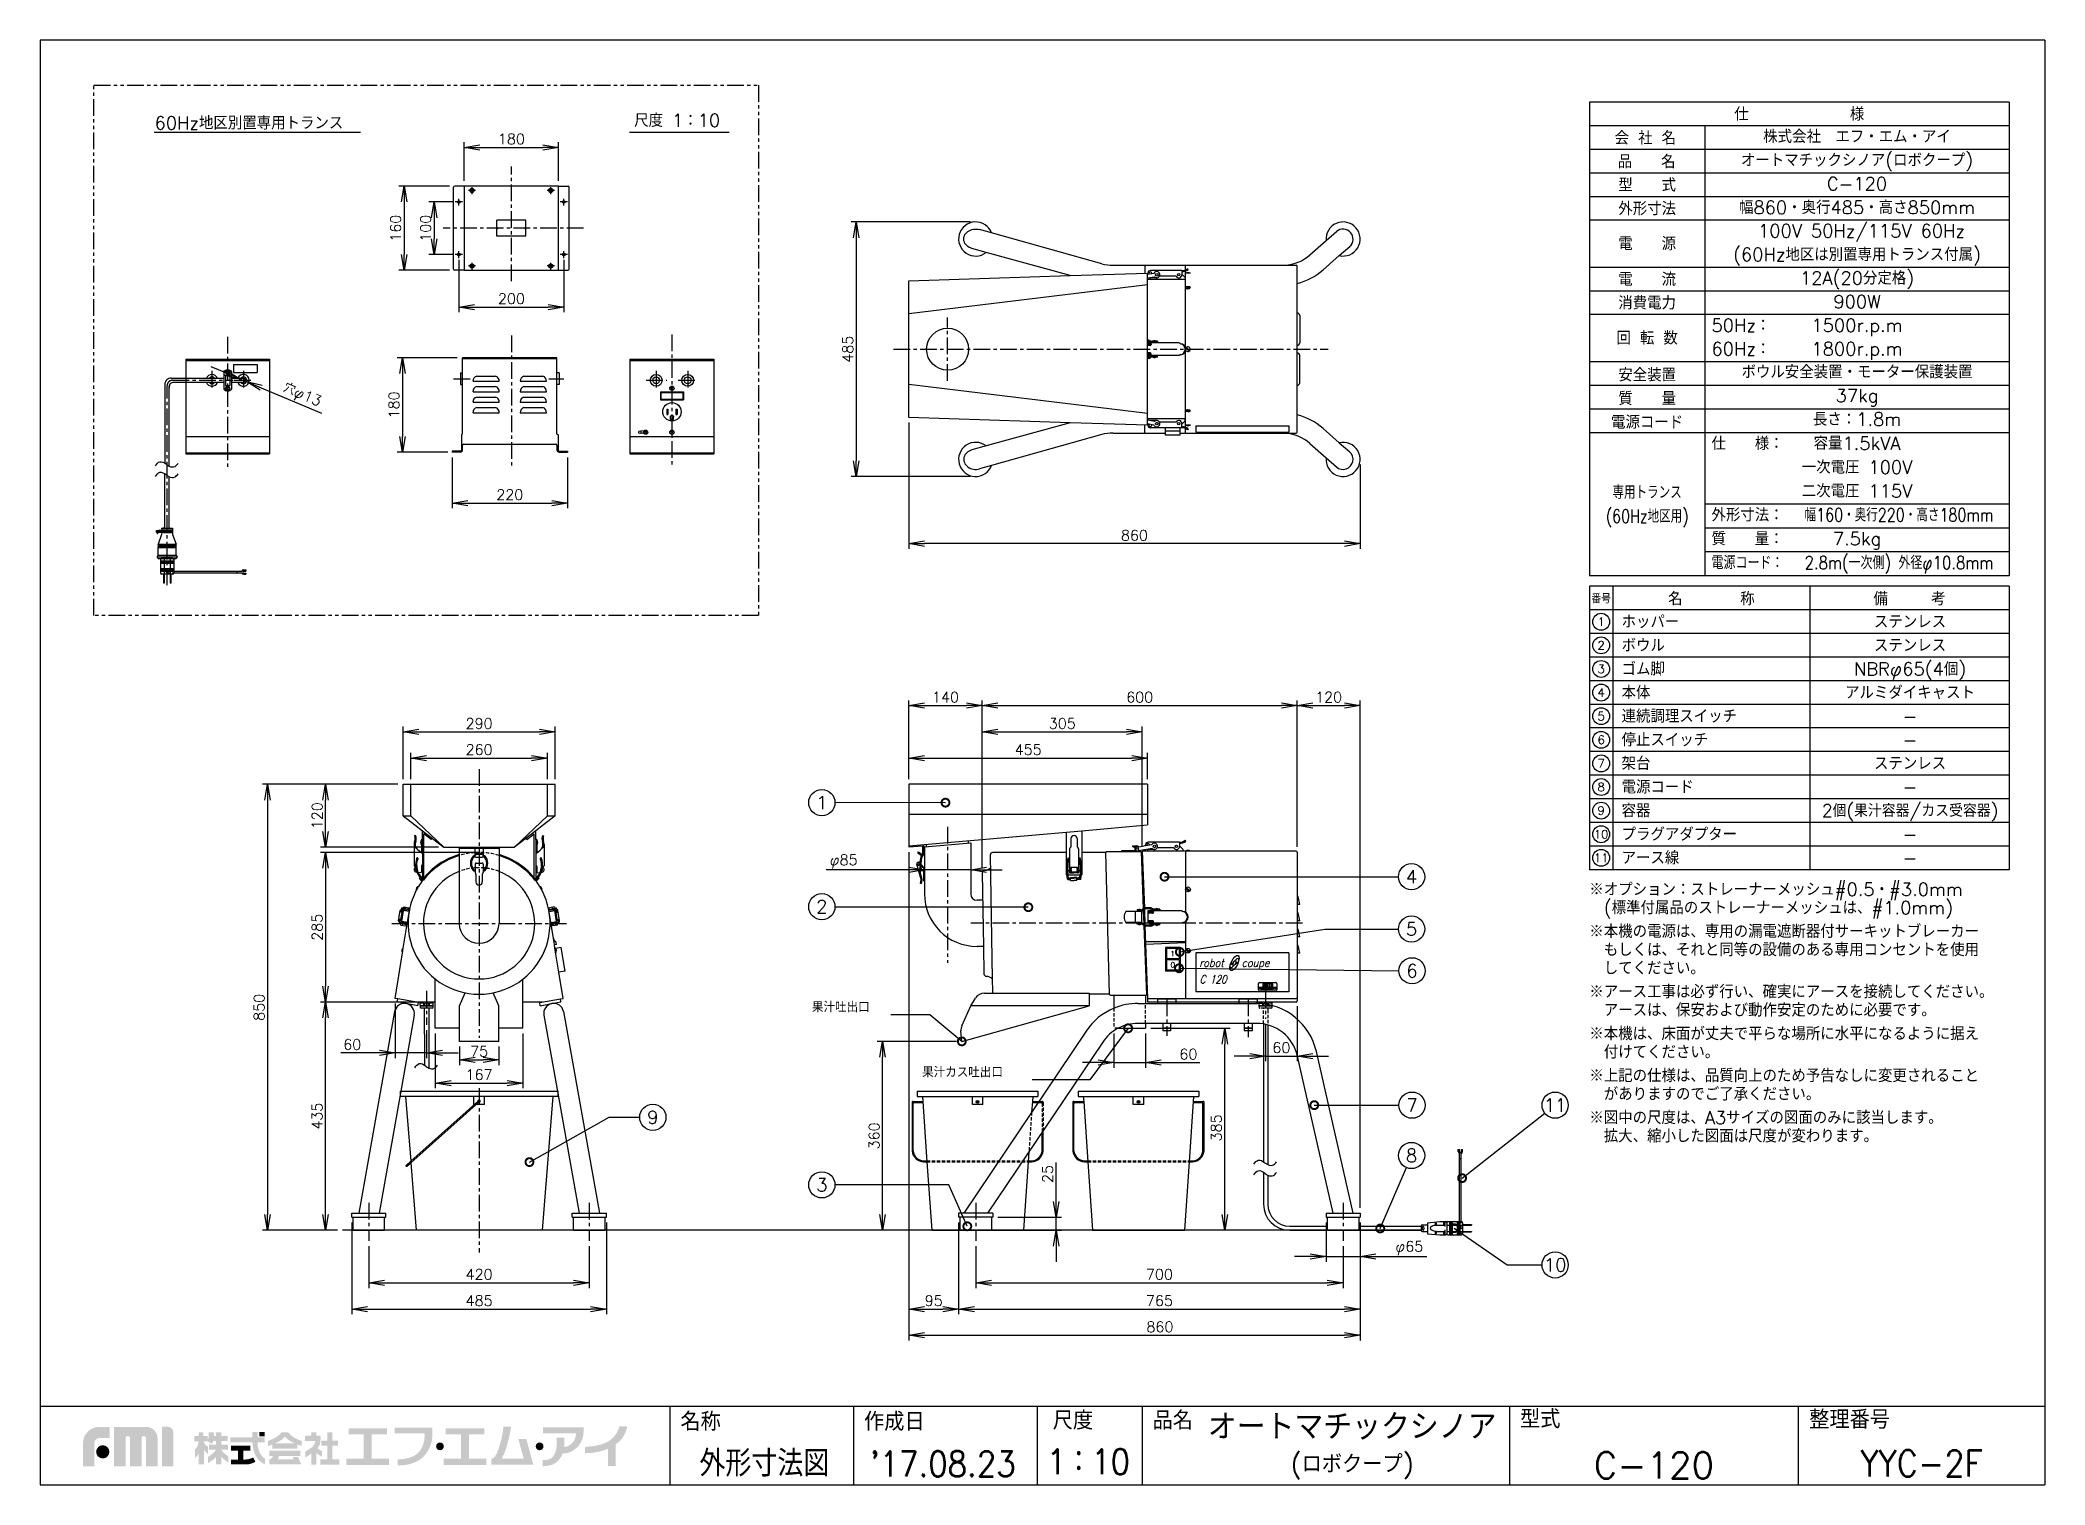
# Model space of a CAD drawing. Extents: x 230 to 4050, y 0 to 2754.
import ezdxf
from ezdxf.enums import TextEntityAlignment as Align

# ---------------------------------------------------------------- set-up
doc = ezdxf.new("R2010")
doc.units = 0
doc.header["$PDMODE"] = 3
for name, pattern in [('CENTER', [50.8, 31.75, -6.35, 6.35, -6.35]), ('HIDDEN', [9.525, 6.35, -3.175]), ('PHANTOM', [63.5, 31.75, -6.35, 6.35, -6.35, 6.35, -6.35])]:
    doc.linetypes.add(name, pattern=pattern)
doc.layers.get('0').update_dxf_attribs({"linetype": 'CONTINUOUS'})
doc.layers.get('DEFPOINTS').update_dxf_attribs({"linetype": 'CONTINUOUS'})
for name, color, linetype in [('DANMEN', 7, 'CONTINUOUS'), ('KIKI-2D2', 7, 'CONTINUOUS'), ('SIYOU', 7, 'CONTINUOUS'), ('SUNPOU', 7, 'CONTINUOUS'), ('WAKU', 7, 'CONTINUOUS')]:
    doc.layers.add(name, color=color, linetype=linetype)
doc.styles.get("Standard").update_dxf_attribs({"font": 'ROMANS', "bigfont": 'EXTFONT.shx'})
doc.dimstyles.get("Standard").update_dxf_attribs({"dimscale": 10, "dimtxt": 2, "dimasz": 3, "dimexe": 1, "dimexo": 1, "dimgap": 0.6, "dimtad": 3, "dimdec": 0, "dimzin": 0, "dimdsep": 46, "dimtxsty": 'STANDARD', "dimblk1": 'OPEN', "dimblk2": 'OPEN', "dimsah": 1, "dimcen": 1.5, "dimadec": 0, "dimazin": 0, "dimtfac": 1, "dimtdec": 0, "dimtmove": 0, "dimatfit": 0, "dimldrblk": 'DOTSMALL', "dimfxl": 1, "dimtvp": 1, "dimtolj": 1, "dimtzin": 0, "dimarcsym": 0})

msp = doc.modelspace()

# ---------------------------------------------------------------- texts
at = {"color": 4}
for s, p in [('0', (2388.2, 991)), ('1', (2388.2, 1012.5))]:
    msp.add_text(s, height=10, dxfattribs=at).set_placement(p, align=Align.MIDDLE)
at = {"color": 4, "oblique": 15}
for s, height, width, p in [('robot   coupe', 15.455, 0.86, (2438.8, 987.3)), ('C 120', 15.45, 0.8, (2439.4, 955.8))]:
    msp.add_text(s, height=height, dxfattribs=dict(at, width=width)).set_placement(p)
at = {"color": 4}
msp.add_text('FOOD MACHINE INTERNATIONAL', height=1.111, dxfattribs=at).set_placement((2556.5, 943.6))
at = {"layer": 'SIYOU', "color": 1}
for s, p in [('60Hz地区別置専用トランス', (448.1, 2583.1)), ('尺度 1：10', (1362, 2588)), ('※オプション：ストレーナーメッシュ#0.5・#3.0mm', (3182, 1122.5)), ('\u3000(標準付属品のストレーナーメッシュは、#1.0mm)', (3182, 1087.5)), ('※本機の電源は、専用の漏電遮断器付サーキットブレーカー ', (3182, 1042.5)), ('\u3000もしくは、それと同等の設備のある専用コンセントを使用', (3182, 1007.5)), ('\u3000してください。', (3182, 972.5)), ('※アース工事は必ず行い、確実にアースを接続してください。', (3182, 927.5)), ('\u3000アースは、保安および動作安定のために必要です。', (3182, 892.5)), ('※本機は、床面が丈夫で平らな場所に水平になるように据え', (3182, 847.5)), ('\u3000付けてください。', (3182, 812.5)), ('※上記の仕様は、品質向上のため予告なしに変更されること', (3182, 767.5)), ('\u3000がありますのでご了承ください。', (3182, 732.5)), ('※図中の尺度は、A3サイズの図面のみに該当します。', (3182, 687.5)), ('\u3000拡大、縮小した図面は尺度が変わります。', (3182, 652.5))]:
    msp.add_text(s, height=25, dxfattribs=at).set_placement(p)
at = {"layer": 'SIYOU'}
for s, p in [('仕\u3000\u3000\u3000\u3000\u3000\u3000\u3000様', (3582, 2612.5)), ('会 社 名', (3288.6, 2566.9)), ('品\u3000\u3000名', (3291.1, 2521.9)), ('型\u3000\u3000式', (3292.1, 2477.2)), ('外形寸法', (3292.1, 2432.2)), ('電\u3000\u3000源', (3292.1, 2365.5)), ('電\u3000\u3000流', (3292.1, 2297.6)), ('消費電力', (3292.1, 2252.6)), ('回 転 数', (3292.1, 2185.6)), ('安全装置', (3292.1, 2115.4)), ('質\u3000\u3000量', (3292.1, 2070.3)), ('電源コード', (3292.1, 2025.3))]:
    msp.add_text(s, height=25, dxfattribs=at).set_placement(p, align=Align.MIDDLE_CENTER)
at = {"layer": 'SIYOU', "color": 1}
for s, height, p in [('株式会社\u3000エフ・エム・アイ', 25, (3692, 2569.7)), ('オートマチックシノア(ロボクープ)', 25, (3692, 2524.7)), ('C-120', 25, (3692, 2479.7)), ('幅860・奥行485・高さ850mm', 25, (3692, 2434.6)), (' 100V 50Hz/115V 60Hz', 25, (3692, 2389.9)), ('(60Hz地区は別置専用トランス付属)', 25, (3692, 2344.9)), ('12A(20分定格)', 25, (3692, 2300)), ('900W', 25, (3692, 2255)), ('1500r.p.m', 25, (3692, 2210)), ('1800r.p.m', 25, (3692, 2165.1)), ('ボウル安全装置・モーター保護装置', 25, (3692, 2121.1)), ('37kg', 25, (3692, 2076)), ('長さ：1.8m', 25, (3692, 2031)), ('容量1.5kVA', 25, (3692, 1985.2)), ('一次電圧 100V', 25, (3692, 1939.7)), ('二次電圧 115V', 25, (3692, 1894.2)), ('7.5kg', 25, (3692, 1803.2)), ('ステンレス', 25, (3793, 1645)), ('ステンレス', 25, (3793, 1600)), ('NBRφ65(4個)', 25, (3793, 1555)), ('アルミダイキャスト', 25, (3793, 1510.1)), ('-', 25, (3793, 1465.1)), ('-', 25, (3793, 1420.1)), ('ステンレス', 25, (3793, 1375.1)), ('2個(果汁容器/カス受容器)', 24, (3793, 1285.1)), ('-', 25, (3793, 1330.1)), ('-', 25, (3793, 1240.1)), ('-', 25, (3793, 1195.1))]:
    msp.add_text(s, height=height, dxfattribs=at).set_placement(p, align=Align.MIDDLE_CENTER)
for s, p in [('50Hz：', (3414.7, 2210)), ('60Hz：', (3414.7, 2165.1)), ('仕\u3000\u3000様：', (3414.7, 1984.7)), ('外形寸法：', (3414.7, 1848.6)), ('質\u3000\u3000量：', (3414.7, 1803.1))]:
    msp.add_text(s, height=25, dxfattribs=at).set_placement(p, align=Align.MIDDLE_LEFT)
at = {"layer": 'SIYOU', "width": 0.8}
for s, p in [('専用トランス', (3292.1, 1891.7)), ('(60Hz地区用)', (3292.1, 1846.2))]:
    msp.add_text(s, height=25, dxfattribs=at).set_placement(p, align=Align.MIDDLE_CENTER)
at = {"layer": 'SIYOU', "color": 1}
for s, width, p in [('幅160・奥行220・高さ180mm', 0.8, (3772, 1848.7)), ('2.8m(一次側) 外径φ10.8mm', 0.83, (3772, 1757.7))]:
    msp.add_text(s, height=25, dxfattribs=dict(at, width=width)).set_placement(p, align=Align.MIDDLE_CENTER)
at = {"layer": 'SIYOU', "color": 1, "width": 0.83}
msp.add_text('電源コード：', height=25, dxfattribs=at).set_placement((3414.7, 1757.7), align=Align.MIDDLE_LEFT)
at = {"layer": 'SIYOU'}
for s, height, p in [('番号', 16.07, (3204.5, 1690)), ('名\u3000\u3000\u3000\u3000称', 25, (3414.5, 1690)), ('備\u3000\u3000\u3000考', 25, (3792, 1690)), ('1', 16.1, (3204.5, 1645)), ('2', 16.1, (3204.5, 1600)), ('3', 16.1, (3204.5, 1555)), ('4', 16.1, (3204.5, 1510)), ('5', 16.1, (3204.5, 1465)), ('6', 16.1, (3204.5, 1420)), ('7', 16.1, (3204.5, 1375)), ('8', 16.1, (3204.5, 1330)), ('9', 16.1, (3204.5, 1285)), ('10', 16.07, (3204.5, 1240)), ('11', 16.07, (3204.5, 1195))]:
    msp.add_text(s, height=height, dxfattribs=at).set_placement(p, align=Align.MIDDLE)
for s, p in [('ホッパー', (3243.4, 1645)), ('ボウル', (3243.4, 1600)), ('ゴム脚', (3243.4, 1555)), ('本体', (3243.4, 1510)), ('連続調理スイッチ', (3243.4, 1465)), ('停止スイッチ', (3243.4, 1420)), ('架台', (3243.4, 1375)), ('電源コード', (3243.4, 1330)), ('容器', (3243.4, 1285)), ('プラグアダプター', (3243.4, 1240)), ('アース線', (3243.4, 1195))]:
    msp.add_text(s, height=25, dxfattribs=at).set_placement(p, align=Align.MIDDLE_LEFT)
at = {"layer": 'SUNPOU'}
for s, p in [('1', (1719.5, 1300.3)), ('4', (2843.2, 1159.1)), ('2', (1719.5, 1101.9)), ('5', (2843.2, 1059.4)), ('6', (2844.1, 979.8)), ('7', (2844.1, 723.7)), ('11', (3116.8, 723.7)), ('9', (1397.5, 700.6)), ('8', (2843.2, 627.8)), ('3', (1719.5, 571.8)), ('10', (3116.8, 419.3))]:
    msp.add_text(s, height=25, dxfattribs=at).set_placement(p, align=Align.MIDDLE)
for s, p in [('果汁吐出口', (1700.7, 900.8)), ('果汁カス吐出口', (1910.6, 776.6))]:
    msp.add_text(s, height=20, dxfattribs=at).set_placement(p)
at = {"layer": 'WAKU'}
for s, p in [('名称', (1450, 103.1)), ('作成日', (1800, 103.1)), ('尺度', (2159.5, 105.4)), ('品名', (2349.7, 105.4)), ('型式', (3049.9, 108)), ('整理番号', (3600.9, 107.1))]:
    msp.add_text(s, height=35, dxfattribs=at).set_placement(p)
at = {"layer": 'WAKU', "color": 1}
for s, height, p in [('オートマチックシノア', 50, (2730, 112.5)), ('(ロボクープ)', 35, (2730, 37.5)), ('C-120', 50, (3305, 37.5))]:
    msp.add_text(s, height=height, dxfattribs=at).set_placement(p, align=Align.MIDDLE)
at = {"layer": 'WAKU', "color": 1, "width": 0.9}
for s, height, p in [('外形寸法図', 50, (1610, 16)), ("'17.08.23", 48, (1950, 16)), ('YYC-2F', 50, (3815, 16))]:
    msp.add_text(s, height=height, dxfattribs=at).set_placement(p, align=Align.CENTER)
msp.add_text('1：10', height=48, dxfattribs=at).set_placement((2227.5, 44.3), align=Align.MIDDLE)

# ---------------------------------------------------------------- blocks, each defined once
blk = doc.blocks.new('_OPEN')
at = {"color": 0, "linetype": 'ByBlock'}
for p, q in [((-1, 0.17), (0, 0)), ((0, 0), (-1, -0.17)), ((0, 0), (-1, 0))]:
    blk.add_line(p, q, dxfattribs=at)
blk = doc.blocks.new('*D7')
at = {"layer": 'DEFPOINTS', "color": 0}
for p in [(1014.9, 1968.2), (1234.9, 1968.2), (1234.9, 1871.2)]:
    blk.add_point(p, dxfattribs=at)
at = {"layer": 'SUNPOU', "color": 0, "lineweight": -2}
for p, q in [((1014.9, 1958.2), (1014.9, 1861.2)), ((1234.9, 1958.2), (1234.9, 1861.2)), ((1044.9, 1871.2), (1204.9, 1871.2))]:
    blk.add_line(p, q, dxfattribs=at)
at = {"layer": 'SUNPOU', "color": 0, "lineweight": -2, "xscale": 30, "yscale": 30, "zscale": 30, "rotation": 180}
blk.add_blockref('_OPEN', (1014.9, 1871.2), dxfattribs=at)
at = {"layer": 'SUNPOU', "color": 0, "lineweight": -2, "xscale": 30, "yscale": 30, "zscale": 30}
blk.add_blockref('_OPEN', (1234.9, 1871.2), dxfattribs=at)
at = {"layer": 'SUNPOU', "color": 0, "insert": (1124.9, 1887.2), "char_height": 20, "attachment_point": 5}
blk.add_mtext('\\A1;220', dxfattribs=at)
blk = doc.blocks.new('_DotSmall')
at = {"color": 0, "linetype": 'ByBlock', "const_width": 0.5}
blk.add_lwpolyline([(-0.0625, 0, 1), (0.0625, 0, 1)], format="xyb", close=True, dxfattribs=at)
blk = doc.blocks.new('*D2')
at = {"layer": 'DEFPOINTS', "color": 0}
for p in [(1218, 2548.9), (1038, 2475), (1218, 2475)]:
    blk.add_point(p, dxfattribs=at)
at = {"layer": 'SUNPOU', "color": 0, "lineweight": -2}
for p, q in [((1038, 2485), (1038, 2558.9)), ((1068, 2548.9), (1188, 2548.9)), ((1218, 2485), (1218, 2558.9))]:
    blk.add_line(p, q, dxfattribs=at)
at = {"layer": 'SUNPOU', "color": 0, "lineweight": -2, "xscale": 30, "yscale": 30, "zscale": 30, "rotation": 180}
blk.add_blockref('_OPEN', (1038, 2548.9), dxfattribs=at)
at = {"layer": 'SUNPOU', "color": 0, "lineweight": -2, "xscale": 30, "yscale": 30, "zscale": 30}
blk.add_blockref('_OPEN', (1218, 2548.9), dxfattribs=at)
at = {"layer": 'SUNPOU', "color": 0, "insert": (1128, 2564.9), "char_height": 20, "attachment_point": 5}
blk.add_mtext('\\A1;180', dxfattribs=at)
blk = doc.blocks.new('*D3')
at = {"layer": 'DEFPOINTS', "color": 0}
for p in [(1028, 2345), (1228, 2345), (1228, 2244.8)]:
    blk.add_point(p, dxfattribs=at)
at = {"layer": 'SUNPOU', "color": 0, "lineweight": -2}
for p, q in [((1028, 2335), (1028, 2234.8)), ((1228, 2335), (1228, 2234.8)), ((1058, 2244.8), (1198, 2244.8))]:
    blk.add_line(p, q, dxfattribs=at)
at = {"layer": 'SUNPOU', "color": 0, "lineweight": -2, "xscale": 30, "yscale": 30, "zscale": 30, "rotation": 180}
blk.add_blockref('_OPEN', (1028, 2244.8), dxfattribs=at)
at = {"layer": 'SUNPOU', "color": 0, "lineweight": -2, "xscale": 30, "yscale": 30, "zscale": 30}
blk.add_blockref('_OPEN', (1228, 2244.8), dxfattribs=at)
at = {"layer": 'SUNPOU', "color": 0, "insert": (1128, 2260.8), "char_height": 20, "attachment_point": 5}
blk.add_mtext('\\A1;200', dxfattribs=at)
blk = doc.blocks.new('*D4')
at = {"layer": 'DEFPOINTS', "color": 0}
for p in [(1028, 2445), (980.8, 2345), (1028, 2345)]:
    blk.add_point(p, dxfattribs=at)
at = {"layer": 'SUNPOU', "color": 0, "lineweight": -2}
for p, q in [((1018, 2445), (970.8, 2445)), ((980.8, 2415), (980.8, 2375)), ((1018, 2345), (970.8, 2345))]:
    blk.add_line(p, q, dxfattribs=at)
at = {"layer": 'SUNPOU', "color": 0, "lineweight": -2, "xscale": 30, "yscale": 30, "zscale": 30}
for p, rotation in [((980.8, 2445), 90), ((980.8, 2345), 270)]:
    blk.add_blockref('_OPEN', p, dxfattribs=dict(at, rotation=rotation))
at = {"layer": 'SUNPOU', "color": 0, "insert": (964.8, 2395), "char_height": 20, "attachment_point": 5, "rotation": 90}
blk.add_mtext('\\A1;100', dxfattribs=at)
blk = doc.blocks.new('*D5')
at = {"layer": 'DEFPOINTS', "color": 0}
for p in [(1020, 2475), (923.6, 2315), (1020, 2315)]:
    blk.add_point(p, dxfattribs=at)
at = {"layer": 'SUNPOU', "color": 0, "lineweight": -2}
for p, q in [((1010, 2475), (913.6, 2475)), ((923.6, 2445), (923.6, 2345)), ((1010, 2315), (913.6, 2315))]:
    blk.add_line(p, q, dxfattribs=at)
at = {"layer": 'SUNPOU', "color": 0, "lineweight": -2, "xscale": 30, "yscale": 30, "zscale": 30}
for p, rotation in [((923.6, 2475), 90), ((923.6, 2315), 270)]:
    blk.add_blockref('_OPEN', p, dxfattribs=dict(at, rotation=rotation))
at = {"layer": 'SUNPOU', "color": 0, "insert": (907.6, 2395), "char_height": 20, "attachment_point": 5, "rotation": 90}
blk.add_mtext('\\A1;160', dxfattribs=at)
blk = doc.blocks.new('*D6')
at = {"layer": 'DEFPOINTS', "color": 0}
for p in [(1034.9, 2148.2), (920.4, 1968.2), (1016.9, 1968.2)]:
    blk.add_point(p, dxfattribs=at)
at = {"layer": 'SUNPOU', "color": 0, "lineweight": -2}
for p, q in [((1024.9, 2148.2), (910.4, 2148.2)), ((920.4, 2118.2), (920.4, 1998.2)), ((1006.9, 1968.2), (910.4, 1968.2))]:
    blk.add_line(p, q, dxfattribs=at)
at = {"layer": 'SUNPOU', "color": 0, "lineweight": -2, "xscale": 30, "yscale": 30, "zscale": 30}
for p, rotation in [((920.4, 2148.2), 90), ((920.4, 1968.2), 270)]:
    blk.add_blockref('_OPEN', p, dxfattribs=dict(at, rotation=rotation))
at = {"layer": 'SUNPOU', "color": 0, "insert": (904.4, 2058.2), "char_height": 20, "attachment_point": 5, "rotation": 90}
blk.add_mtext('\\A1;180', dxfattribs=at)
blk = doc.blocks.new('*D8')
at = {"layer": 'DEFPOINTS', "color": 0}
for p in [(611.4, 2107.6), (623.4, 2102.6), (623.4, 2102.6)]:
    blk.add_point(p, dxfattribs=at)
at = {"layer": 'SUNPOU', "color": 0, "lineweight": -2}
for p, q in [((583.7, 2119.3), (556.1, 2130.9)), ((611.4, 2107.6), (623.4, 2102.6)), ((651, 2091), (766.5, 2042.5))]:
    blk.add_line(p, q, dxfattribs=at)
at = {"layer": 'SUNPOU', "color": 0, "lineweight": -2, "xscale": 30, "yscale": 30, "zscale": 30}
for p, rotation in [((611.4, 2107.6), 337.2183974964843), ((623.4, 2102.6), 157.2183974964843)]:
    blk.add_blockref('_OPEN', p, dxfattribs=dict(at, rotation=rotation))
at = {"layer": 'SUNPOU', "color": 0, "insert": (728.8, 2075.7), "char_height": 20, "attachment_point": 5, "rotation": 337.2184}
blk.add_mtext('\\A1;穴φ13', dxfattribs=at)
blk = doc.blocks.new('*D9')
at = {"layer": 'DEFPOINTS', "color": 0}
for p in [(1075.5, 1205.2), (774, 920.2), (966.5, 920.2)]:
    blk.add_point(p, dxfattribs=at)
at = {"layer": 'SUNPOU', "color": 0, "lineweight": -2}
for p, q in [((1065.5, 1205.2), (764, 1205.2)), ((774, 1175.2), (774, 950.2)), ((956.5, 920.2), (764, 920.2))]:
    blk.add_line(p, q, dxfattribs=at)
at = {"layer": 'SUNPOU', "color": 0, "lineweight": -2, "xscale": 30, "yscale": 30, "zscale": 30}
for p, rotation in [((774, 1205.2), 90), ((774, 920.2), 270)]:
    blk.add_blockref('_OPEN', p, dxfattribs=dict(at, rotation=rotation))
at = {"layer": 'SUNPOU', "color": 0, "insert": (758, 1062.7), "char_height": 20, "attachment_point": 5, "rotation": 90}
blk.add_mtext('\\A1;285', dxfattribs=at)
blk = doc.blocks.new('*D10')
at = {"layer": 'DEFPOINTS', "color": 0}
for p in [(921.5, 1335.2), (663.5, 485.2), (806.5, 485.2)]:
    blk.add_point(p, dxfattribs=at)
at = {"layer": 'SUNPOU', "color": 0, "lineweight": -2}
for p, q in [((911.5, 1335.2), (653.5, 1335.2)), ((663.5, 1305.2), (663.5, 515.2)), ((796.5, 485.2), (653.5, 485.2))]:
    blk.add_line(p, q, dxfattribs=at)
at = {"layer": 'SUNPOU', "color": 0, "lineweight": -2, "xscale": 30, "yscale": 30, "zscale": 30}
for p, rotation in [((663.5, 1335.2), 90), ((663.5, 485.2), 270)]:
    blk.add_blockref('_OPEN', p, dxfattribs=dict(at, rotation=rotation))
at = {"layer": 'SUNPOU', "color": 0, "insert": (647.5, 910.2), "char_height": 20, "attachment_point": 5, "rotation": 90}
blk.add_mtext('\\A1;850', dxfattribs=at)
blk = doc.blocks.new('*D11')
at = {"layer": 'DEFPOINTS', "color": 0}
for p in [(983, 870.2), (1150, 870.2), (1150, 765.9)]:
    blk.add_point(p, dxfattribs=at)
at = {"layer": 'SUNPOU', "color": 0, "lineweight": -2}
for p, q in [((983, 860.2), (983, 755.9)), ((1150, 860.2), (1150, 755.9)), ((1013, 765.9), (1120, 765.9))]:
    blk.add_line(p, q, dxfattribs=at)
at = {"layer": 'SUNPOU', "color": 0, "lineweight": -2, "xscale": 30, "yscale": 30, "zscale": 30, "rotation": 180}
blk.add_blockref('_OPEN', (983, 765.9), dxfattribs=at)
at = {"layer": 'SUNPOU', "color": 0, "lineweight": -2, "xscale": 30, "yscale": 30, "zscale": 30}
blk.add_blockref('_OPEN', (1150, 765.9), dxfattribs=at)
at = {"layer": 'SUNPOU', "color": 0, "insert": (1066.5, 781.9), "char_height": 20, "attachment_point": 5}
blk.add_mtext('\\A1;167', dxfattribs=at)
blk = doc.blocks.new('*D12')
at = {"layer": 'DEFPOINTS', "color": 0}
for p in [(1029, 845.2), (1104, 845.2), (1104, 810.2)]:
    blk.add_point(p, dxfattribs=at)
at = {"layer": 'SUNPOU', "color": 0, "lineweight": -2}
for p, q in [((1029, 835.2), (1029, 800.2)), ((1059, 810.2), (1074, 810.2)), ((1104, 835.2), (1104, 800.2))]:
    blk.add_line(p, q, dxfattribs=at)
at = {"layer": 'SUNPOU', "color": 0, "lineweight": -2, "xscale": 30, "yscale": 30, "zscale": 30, "rotation": 180}
blk.add_blockref('_OPEN', (1029, 810.2), dxfattribs=at)
at = {"layer": 'SUNPOU', "color": 0, "lineweight": -2, "xscale": 30, "yscale": 30, "zscale": 30}
blk.add_blockref('_OPEN', (1104, 810.2), dxfattribs=at)
at = {"layer": 'SUNPOU', "color": 0, "insert": (1066.5, 826.2), "char_height": 20, "attachment_point": 5}
blk.add_mtext('\\A1;75', dxfattribs=at)
blk = doc.blocks.new('*D13')
at = {"layer": 'DEFPOINTS', "color": 0}
for p in [(1915.2, 1171.9), (1915.2, 1171.9), (2003.2, 1178.7)]:
    blk.add_point(p, dxfattribs=at)
at = {"layer": 'SUNPOU', "color": 0, "lineweight": -2}
for p, q in [((1885.2, 1171.9), (1727.5, 1171.9)), ((2003.2, 1171.9), (1915.2, 1171.9)), ((2003.2, 1168.7), (2003.2, 1161.9)), ((2033.2, 1171.9), (2063.2, 1171.9))]:
    blk.add_line(p, q, dxfattribs=at)
at = {"layer": 'SUNPOU', "color": 0, "lineweight": -2, "xscale": 30, "yscale": 30, "zscale": 30}
blk.add_blockref('_OPEN', (1915.2, 1171.9), dxfattribs=at)
at = {"layer": 'SUNPOU', "color": 0, "lineweight": -2, "xscale": 30, "yscale": 30, "zscale": 30, "rotation": 180}
blk.add_blockref('_OPEN', (2003.2, 1171.9), dxfattribs=at)
at = {"layer": 'SUNPOU', "color": 0, "insert": (1761.1, 1187.9), "char_height": 20, "attachment_point": 5}
blk.add_mtext('\\A1;φ85', dxfattribs=at)
blk = doc.blocks.new('*D14')
at = {"layer": 'DEFPOINTS', "color": 0}
for p in [(1885.4, 1215.9), (2745.2, 510.2), (2745.2, 285.2)]:
    blk.add_point(p, dxfattribs=at)
at = {"layer": 'SUNPOU', "color": 0, "lineweight": -2}
for p, q in [((1885.4, 1205.9), (1885.4, 275.2)), ((2745.2, 500.2), (2745.2, 275.2)), ((1915.4, 285.2), (2715.2, 285.2))]:
    blk.add_line(p, q, dxfattribs=at)
at = {"layer": 'SUNPOU', "color": 0, "lineweight": -2, "xscale": 30, "yscale": 30, "zscale": 30, "rotation": 180}
blk.add_blockref('_OPEN', (1885.4, 285.2), dxfattribs=at)
at = {"layer": 'SUNPOU', "color": 0, "lineweight": -2, "xscale": 30, "yscale": 30, "zscale": 30}
blk.add_blockref('_OPEN', (2745.2, 285.2), dxfattribs=at)
at = {"layer": 'SUNPOU', "color": 0, "insert": (2363.7, 301.2), "char_height": 20, "attachment_point": 5}
blk.add_mtext('\\A1;860', dxfattribs=at)
blk = doc.blocks.new('*D15')
at = {"layer": 'DEFPOINTS', "color": 0}
for p in [(1980.2, 501.2), (1885.2, 485.2), (1980.2, 335.2)]:
    blk.add_point(p, dxfattribs=at)
at = {"layer": 'SUNPOU', "color": 0, "lineweight": -2}
for p, q in [((1885.2, 475.2), (1885.2, 325.2)), ((1980.2, 491.2), (1980.2, 325.2)), ((1915.2, 335.2), (1950.2, 335.2))]:
    blk.add_line(p, q, dxfattribs=at)
at = {"layer": 'SUNPOU', "color": 0, "lineweight": -2, "xscale": 30, "yscale": 30, "zscale": 30, "rotation": 180}
blk.add_blockref('_OPEN', (1885.2, 335.2), dxfattribs=at)
at = {"layer": 'SUNPOU', "color": 0, "lineweight": -2, "xscale": 30, "yscale": 30, "zscale": 30}
blk.add_blockref('_OPEN', (1980.2, 335.2), dxfattribs=at)
at = {"layer": 'SUNPOU', "color": 0, "insert": (1932.7, 351.2), "char_height": 20, "attachment_point": 5}
blk.add_mtext('\\A1;95', dxfattribs=at)
blk = doc.blocks.new('*D16')
at = {"layer": 'DEFPOINTS', "color": 0}
for p in [(1980.2, 510.2), (2745.2, 510.2), (2745.2, 335.2)]:
    blk.add_point(p, dxfattribs=at)
at = {"layer": 'SUNPOU', "color": 0, "lineweight": -2}
for p, q in [((1980.2, 500.2), (1980.2, 325.2)), ((2745.2, 500.2), (2745.2, 325.2)), ((2010.2, 335.2), (2715.2, 335.2))]:
    blk.add_line(p, q, dxfattribs=at)
at = {"layer": 'SUNPOU', "color": 0, "lineweight": -2, "xscale": 30, "yscale": 30, "zscale": 30, "rotation": 180}
blk.add_blockref('_OPEN', (1980.2, 335.2), dxfattribs=at)
at = {"layer": 'SUNPOU', "color": 0, "lineweight": -2, "xscale": 30, "yscale": 30, "zscale": 30}
blk.add_blockref('_OPEN', (2745.2, 335.2), dxfattribs=at)
at = {"layer": 'SUNPOU', "color": 0, "insert": (2362.7, 351.2), "char_height": 20, "attachment_point": 5}
blk.add_mtext('\\A1;765', dxfattribs=at)
blk = doc.blocks.new('*D17')
at = {"layer": 'DEFPOINTS', "color": 0}
for p in [(2012.7, 465.2), (2712.7, 465.2), (2712.7, 385.2)]:
    blk.add_point(p, dxfattribs=at)
at = {"layer": 'SUNPOU', "color": 0, "lineweight": -2}
for p, q in [((2012.7, 455.2), (2012.7, 375.2)), ((2712.7, 455.2), (2712.7, 375.2)), ((2042.7, 385.2), (2682.7, 385.2))]:
    blk.add_line(p, q, dxfattribs=at)
at = {"layer": 'SUNPOU', "color": 0, "lineweight": -2, "xscale": 30, "yscale": 30, "zscale": 30, "rotation": 180}
blk.add_blockref('_OPEN', (2012.7, 385.2), dxfattribs=at)
at = {"layer": 'SUNPOU', "color": 0, "lineweight": -2, "xscale": 30, "yscale": 30, "zscale": 30}
blk.add_blockref('_OPEN', (2712.7, 385.2), dxfattribs=at)
at = {"layer": 'SUNPOU', "color": 0, "insert": (2362.7, 401.2), "char_height": 20, "attachment_point": 5}
blk.add_mtext('\\A1;700', dxfattribs=at)
blk = doc.blocks.new('*D18')
at = {"layer": 'DEFPOINTS', "color": 0}
for p in [(2625.2, 922.3), (2565.1, 888.1), (2625.2, 817.3)]:
    blk.add_point(p, dxfattribs=at)
at = {"layer": 'SUNPOU', "color": 0, "lineweight": -2}
for p, q in [((2625.2, 912.3), (2625.2, 807.3)), ((2565.1, 878.1), (2565.1, 807.3)), ((2535.1, 817.3), (2505.1, 817.3)), ((2565.1, 817.3), (2625.2, 817.3)), ((2655.2, 817.3), (2685.2, 817.3))]:
    blk.add_line(p, q, dxfattribs=at)
at = {"layer": 'SUNPOU', "color": 0, "lineweight": -2, "xscale": 30, "yscale": 30, "zscale": 30}
blk.add_blockref('_OPEN', (2565.1, 817.3), dxfattribs=at)
at = {"layer": 'SUNPOU', "color": 0, "lineweight": -2, "xscale": 30, "yscale": 30, "zscale": 30, "rotation": 180}
blk.add_blockref('_OPEN', (2625.2, 817.3), dxfattribs=at)
at = {"layer": 'SUNPOU', "color": 0, "insert": (2595.2, 833.3), "char_height": 20, "attachment_point": 5}
blk.add_mtext('\\A1;60', dxfattribs=at)
blk = doc.blocks.new('*D19')
at = {"layer": 'DEFPOINTS', "color": 0}
for p in [(2680.2, 510.2), (2745.2, 510.2), (2745.2, 435.2)]:
    blk.add_point(p, dxfattribs=at)
at = {"layer": 'SUNPOU', "color": 0, "lineweight": -2}
for p, q in [((2680.2, 500.2), (2680.2, 425.2)), ((2745.2, 500.2), (2745.2, 425.2)), ((2650.2, 435.2), (2620.2, 435.2)), ((2680.2, 435.2), (2745.2, 435.2)), ((2775.2, 435.2), (2872.5, 435.2))]:
    blk.add_line(p, q, dxfattribs=at)
at = {"layer": 'SUNPOU', "color": 0, "lineweight": -2, "xscale": 30, "yscale": 30, "zscale": 30}
blk.add_blockref('_OPEN', (2680.2, 435.2), dxfattribs=at)
at = {"layer": 'SUNPOU', "color": 0, "lineweight": -2, "xscale": 30, "yscale": 30, "zscale": 30, "rotation": 180}
blk.add_blockref('_OPEN', (2745.2, 435.2), dxfattribs=at)
at = {"layer": 'SUNPOU', "color": 0, "insert": (2838.9, 451.2), "char_height": 20, "attachment_point": 5}
blk.add_mtext('\\A1;φ65', dxfattribs=at)
blk = doc.blocks.new('*D20')
at = {"layer": 'DEFPOINTS', "color": 0}
for p in [(1885.2, 2034.4), (2745.2, 1954.4), (1885.2, 1793.8)]:
    blk.add_point(p, dxfattribs=at)
at = {"layer": 'SUNPOU', "color": 0, "lineweight": -2}
for p, q in [((1885.2, 2024.4), (1885.2, 1783.8)), ((2745.2, 1944.4), (2745.2, 1783.8)), ((2715.2, 1793.8), (1915.2, 1793.8))]:
    blk.add_line(p, q, dxfattribs=at)
at = {"layer": 'SUNPOU', "color": 0, "lineweight": -2, "xscale": 30, "yscale": 30, "zscale": 30, "rotation": 180}
blk.add_blockref('_OPEN', (1885.2, 1793.8), dxfattribs=at)
at = {"layer": 'SUNPOU', "color": 0, "lineweight": -2, "xscale": 30, "yscale": 30, "zscale": 30}
blk.add_blockref('_OPEN', (2745.2, 1793.8), dxfattribs=at)
at = {"layer": 'SUNPOU', "color": 0, "insert": (2315.2, 1809.8), "char_height": 20, "attachment_point": 5}
blk.add_mtext('\\A1;860', dxfattribs=at)
blk = doc.blocks.new('*D21')
at = {"layer": 'DEFPOINTS', "color": 0}
for p in [(774, 920.2), (945.5, 920.2), (806.5, 485.2)]:
    blk.add_point(p, dxfattribs=at)
at = {"layer": 'SUNPOU', "color": 0, "lineweight": -2}
for p, q in [((935.5, 920.2), (764, 920.2)), ((774, 515.2), (774, 890.2)), ((796.5, 485.2), (764, 485.2))]:
    blk.add_line(p, q, dxfattribs=at)
at = {"layer": 'SUNPOU', "color": 0, "lineweight": -2, "xscale": 30, "yscale": 30, "zscale": 30}
for p, rotation in [((774, 920.2), 90), ((774, 485.2), 270)]:
    blk.add_blockref('_OPEN', p, dxfattribs=dict(at, rotation=rotation))
at = {"layer": 'SUNPOU', "color": 0, "insert": (758, 702.7), "char_height": 20, "attachment_point": 5, "rotation": 90}
blk.add_mtext('\\A1;435', dxfattribs=at)
blk = doc.blocks.new('*D22')
at = {"layer": 'DEFPOINTS', "color": 0}
for p in [(774, 1335.2), (921.5, 1335.2), (999, 1215.2)]:
    blk.add_point(p, dxfattribs=at)
at = {"layer": 'SUNPOU', "color": 0, "lineweight": -2}
for p, q in [((911.5, 1335.2), (764, 1335.2)), ((774, 1245.2), (774, 1305.2)), ((989, 1215.2), (764, 1215.2))]:
    blk.add_line(p, q, dxfattribs=at)
at = {"layer": 'SUNPOU', "color": 0, "lineweight": -2, "xscale": 30, "yscale": 30, "zscale": 30}
for p, rotation in [((774, 1335.2), 90), ((774, 1215.2), 270)]:
    blk.add_blockref('_OPEN', p, dxfattribs=dict(at, rotation=rotation))
at = {"layer": 'SUNPOU', "color": 0, "insert": (758, 1275.2), "char_height": 20, "attachment_point": 5, "rotation": 90}
blk.add_mtext('\\A1;120', dxfattribs=at)
blk = doc.blocks.new('*D23')
at = {"layer": 'DEFPOINTS', "color": 0}
for p in [(1835.2, 845.2), (1986.2, 845.2), (1982.7, 485.2)]:
    blk.add_point(p, dxfattribs=at)
at = {"layer": 'SUNPOU', "color": 0, "lineweight": -2}
for p, q in [((1976.2, 845.2), (1825.2, 845.2)), ((1835.2, 515.2), (1835.2, 815.2)), ((1972.7, 485.2), (1825.2, 485.2))]:
    blk.add_line(p, q, dxfattribs=at)
at = {"layer": 'SUNPOU', "color": 0, "lineweight": -2, "xscale": 30, "yscale": 30, "zscale": 30}
for p, rotation in [((1835.2, 845.2), 90), ((1835.2, 485.2), 270)]:
    blk.add_blockref('_OPEN', p, dxfattribs=dict(at, rotation=rotation))
at = {"layer": 'SUNPOU', "color": 0, "insert": (1819.2, 665.2), "char_height": 20, "attachment_point": 5, "rotation": 90}
blk.add_mtext('\\A1;360', dxfattribs=at)
blk = doc.blocks.new('*D24')
at = {"layer": 'DEFPOINTS', "color": 0}
for p in [(2045.2, 510.2), (2165.9, 510.2), (2042.7, 485.2)]:
    blk.add_point(p, dxfattribs=at)
at = {"layer": 'SUNPOU', "color": 0, "lineweight": -2}
for p, q in [((2165.9, 540.2), (2165.9, 614.6)), ((2055.2, 510.2), (2175.9, 510.2)), ((2165.9, 485.2), (2165.9, 510.2)), ((2052.7, 485.2), (2175.9, 485.2)), ((2165.9, 455.2), (2165.9, 425.2))]:
    blk.add_line(p, q, dxfattribs=at)
at = {"layer": 'SUNPOU', "color": 0, "lineweight": -2, "xscale": 30, "yscale": 30, "zscale": 30}
for p, rotation in [((2165.9, 510.2), 270), ((2165.9, 485.2), 90)]:
    blk.add_blockref('_OPEN', p, dxfattribs=dict(at, rotation=rotation))
at = {"layer": 'SUNPOU', "color": 0, "insert": (2149.9, 592.4), "char_height": 20, "attachment_point": 5, "rotation": 90}
blk.add_mtext('\\A1;25', dxfattribs=at)
blk = doc.blocks.new('*D25')
at = {"layer": 'DEFPOINTS', "color": 0}
for p in [(2336.2, 870.2), (2487.3, 870.2), (2611.1, 485.2)]:
    blk.add_point(p, dxfattribs=at)
at = {"layer": 'SUNPOU', "color": 0, "lineweight": -2}
for p, q in [((2346.2, 870.2), (2497.3, 870.2)), ((2487.3, 515.2), (2487.3, 840.2)), ((2601.1, 485.2), (2477.3, 485.2))]:
    blk.add_line(p, q, dxfattribs=at)
at = {"layer": 'SUNPOU', "color": 0, "lineweight": -2, "xscale": 30, "yscale": 30, "zscale": 30}
for p, rotation in [((2487.3, 870.2), 90), ((2487.3, 485.2), 270)]:
    blk.add_blockref('_OPEN', p, dxfattribs=dict(at, rotation=rotation))
at = {"layer": 'SUNPOU', "color": 0, "insert": (2471.3, 680.4), "char_height": 20, "attachment_point": 5, "rotation": 90}
blk.add_mtext('\\A1;385', dxfattribs=at)
blk = doc.blocks.new('*D26')
at = {"layer": 'DEFPOINTS', "color": 0}
for p in [(2276.2, 870.2), (2336.2, 870.2), (2336.2, 804.8)]:
    blk.add_point(p, dxfattribs=at)
at = {"layer": 'SUNPOU', "color": 0, "lineweight": -2}
for p, q in [((2276.2, 860.2), (2276.2, 794.8)), ((2336.2, 860.2), (2336.2, 794.8)), ((2246.2, 804.8), (2216.2, 804.8)), ((2276.2, 804.8), (2336.2, 804.8)), ((2366.2, 804.8), (2439.7, 804.8))]:
    blk.add_line(p, q, dxfattribs=at)
at = {"layer": 'SUNPOU', "color": 0, "lineweight": -2, "xscale": 30, "yscale": 30, "zscale": 30}
blk.add_blockref('_OPEN', (2276.2, 804.8), dxfattribs=at)
at = {"layer": 'SUNPOU', "color": 0, "lineweight": -2, "xscale": 30, "yscale": 30, "zscale": 30, "rotation": 180}
blk.add_blockref('_OPEN', (2336.2, 804.8), dxfattribs=at)
at = {"layer": 'SUNPOU', "color": 0, "insert": (2418, 820.8), "char_height": 20, "attachment_point": 5}
blk.add_mtext('\\A1;60', dxfattribs=at)
blk = doc.blocks.new('*D27')
at = {"layer": 'DEFPOINTS', "color": 0}
for p in [(906.5, 927.2), (966.5, 876.9), (966.5, 823.3)]:
    blk.add_point(p, dxfattribs=at)
at = {"layer": 'SUNPOU', "color": 0, "lineweight": -2}
for p, q in [((906.5, 917.2), (906.5, 813.3)), ((966.5, 866.9), (966.5, 813.3)), ((876.5, 823.3), (803.1, 823.3)), ((966.5, 823.3), (906.5, 823.3)), ((996.5, 823.3), (1026.5, 823.3))]:
    blk.add_line(p, q, dxfattribs=at)
at = {"layer": 'SUNPOU', "color": 0, "lineweight": -2, "xscale": 30, "yscale": 30, "zscale": 30}
blk.add_blockref('_OPEN', (906.5, 823.3), dxfattribs=at)
at = {"layer": 'SUNPOU', "color": 0, "lineweight": -2, "xscale": 30, "yscale": 30, "zscale": 30, "rotation": 180}
blk.add_blockref('_OPEN', (966.5, 823.3), dxfattribs=at)
at = {"layer": 'SUNPOU', "color": 0, "insert": (824.8, 839.3), "char_height": 20, "attachment_point": 5}
blk.add_mtext('\\A1;60', dxfattribs=at)
blk = doc.blocks.new('*D28')
at = {"layer": 'DEFPOINTS', "color": 0}
for p in [(2012.7, 2406.9), (1785.2, 1921.9), (2012.7, 1921.9)]:
    blk.add_point(p, dxfattribs=at)
at = {"layer": 'SUNPOU', "color": 0, "lineweight": -2}
for p, q in [((2002.7, 2406.9), (1775.2, 2406.9)), ((1785.2, 2376.9), (1785.2, 1951.9)), ((2002.7, 1921.9), (1775.2, 1921.9))]:
    blk.add_line(p, q, dxfattribs=at)
at = {"layer": 'SUNPOU', "color": 0, "lineweight": -2, "xscale": 30, "yscale": 30, "zscale": 30}
for p, rotation in [((1785.2, 2406.9), 90), ((1785.2, 1921.9), 270)]:
    blk.add_blockref('_OPEN', p, dxfattribs=dict(at, rotation=rotation))
at = {"layer": 'SUNPOU', "color": 0, "insert": (1769.2, 2164.4), "char_height": 20, "attachment_point": 5, "rotation": 90}
blk.add_mtext('\\A1;485', dxfattribs=at)
blk = doc.blocks.new('*D29')
at = {"layer": 'DEFPOINTS', "color": 0}
for p in [(1196.5, 1385.2), (936.5, 1335.2), (1196.5, 1335.2)]:
    blk.add_point(p, dxfattribs=at)
at = {"layer": 'SUNPOU', "color": 0, "lineweight": -2}
for p, q in [((936.5, 1345.2), (936.5, 1395.2)), ((966.5, 1385.2), (1166.5, 1385.2)), ((1196.5, 1345.2), (1196.5, 1395.2))]:
    blk.add_line(p, q, dxfattribs=at)
at = {"layer": 'SUNPOU', "color": 0, "lineweight": -2, "xscale": 30, "yscale": 30, "zscale": 30, "rotation": 180}
blk.add_blockref('_OPEN', (936.5, 1385.2), dxfattribs=at)
at = {"layer": 'SUNPOU', "color": 0, "lineweight": -2, "xscale": 30, "yscale": 30, "zscale": 30}
blk.add_blockref('_OPEN', (1196.5, 1385.2), dxfattribs=at)
at = {"layer": 'SUNPOU', "color": 0, "insert": (1066.5, 1401.2), "char_height": 20, "attachment_point": 5}
blk.add_mtext('\\A1;260', dxfattribs=at)
blk = doc.blocks.new('*D30')
at = {"layer": 'DEFPOINTS', "color": 0}
for p in [(1211.5, 1435.2), (921.5, 1335.2), (1211.5, 1335.2)]:
    blk.add_point(p, dxfattribs=at)
at = {"layer": 'SUNPOU', "color": 0, "lineweight": -2}
for p, q in [((921.5, 1345.2), (921.5, 1445.2)), ((951.5, 1435.2), (1181.5, 1435.2)), ((1211.5, 1345.2), (1211.5, 1445.2))]:
    blk.add_line(p, q, dxfattribs=at)
at = {"layer": 'SUNPOU', "color": 0, "lineweight": -2, "xscale": 30, "yscale": 30, "zscale": 30, "rotation": 180}
blk.add_blockref('_OPEN', (921.5, 1435.2), dxfattribs=at)
at = {"layer": 'SUNPOU', "color": 0, "lineweight": -2, "xscale": 30, "yscale": 30, "zscale": 30}
blk.add_blockref('_OPEN', (1211.5, 1435.2), dxfattribs=at)
at = {"layer": 'SUNPOU', "color": 0, "insert": (1066.5, 1451.2), "char_height": 20, "attachment_point": 5}
blk.add_mtext('\\A1;290', dxfattribs=at)
blk = doc.blocks.new('*D31')
at = {"layer": 'DEFPOINTS', "color": 0}
for p in [(2340.2, 1385.2), (1885.2, 1335.2), (2340.2, 1335.2)]:
    blk.add_point(p, dxfattribs=at)
at = {"layer": 'SUNPOU', "color": 0, "lineweight": -2}
for p, q in [((1885.2, 1345.2), (1885.2, 1395.2)), ((1915.2, 1385.2), (2310.2, 1385.2)), ((2340.2, 1345.2), (2340.2, 1395.2))]:
    blk.add_line(p, q, dxfattribs=at)
at = {"layer": 'SUNPOU', "color": 0, "lineweight": -2, "xscale": 30, "yscale": 30, "zscale": 30, "rotation": 180}
blk.add_blockref('_OPEN', (1885.2, 1385.2), dxfattribs=at)
at = {"layer": 'SUNPOU', "color": 0, "lineweight": -2, "xscale": 30, "yscale": 30, "zscale": 30}
blk.add_blockref('_OPEN', (2340.2, 1385.2), dxfattribs=at)
at = {"layer": 'SUNPOU', "color": 0, "insert": (2112.7, 1401.2), "char_height": 20, "attachment_point": 5}
blk.add_mtext('\\A1;455', dxfattribs=at)
blk = doc.blocks.new('*D32')
at = {"layer": 'DEFPOINTS', "color": 0}
for p in [(2330.2, 1435.2), (2330.2, 1207.9), (2025.2, 1166.1)]:
    blk.add_point(p, dxfattribs=at)
at = {"layer": 'SUNPOU', "color": 0, "lineweight": -2}
for p, q in [((2025.2, 1176.1), (2025.2, 1445.2)), ((2055.2, 1435.2), (2300.2, 1435.2)), ((2330.2, 1217.9), (2330.2, 1445.2))]:
    blk.add_line(p, q, dxfattribs=at)
at = {"layer": 'SUNPOU', "color": 0, "lineweight": -2, "xscale": 30, "yscale": 30, "zscale": 30, "rotation": 180}
blk.add_blockref('_OPEN', (2025.2, 1435.2), dxfattribs=at)
at = {"layer": 'SUNPOU', "color": 0, "lineweight": -2, "xscale": 30, "yscale": 30, "zscale": 30}
blk.add_blockref('_OPEN', (2330.2, 1435.2), dxfattribs=at)
at = {"layer": 'SUNPOU', "color": 0, "insert": (2177.7, 1451.2), "char_height": 20, "attachment_point": 5}
blk.add_mtext('\\A1;305', dxfattribs=at)
blk = doc.blocks.new('*D33')
at = {"layer": 'DEFPOINTS', "color": 0}
for p in [(2025.2, 1485.2), (1885.2, 1335.2), (2025.2, 1166.1)]:
    blk.add_point(p, dxfattribs=at)
at = {"layer": 'SUNPOU', "color": 0, "lineweight": -2}
for p, q in [((1885.2, 1345.2), (1885.2, 1495.2)), ((2025.2, 1176.1), (2025.2, 1495.2)), ((1915.2, 1485.2), (1995.2, 1485.2))]:
    blk.add_line(p, q, dxfattribs=at)
at = {"layer": 'SUNPOU', "color": 0, "lineweight": -2, "xscale": 30, "yscale": 30, "zscale": 30, "rotation": 180}
blk.add_blockref('_OPEN', (1885.2, 1485.2), dxfattribs=at)
at = {"layer": 'SUNPOU', "color": 0, "lineweight": -2, "xscale": 30, "yscale": 30, "zscale": 30}
blk.add_blockref('_OPEN', (2025.2, 1485.2), dxfattribs=at)
at = {"layer": 'SUNPOU', "color": 0, "insert": (1955.2, 1501.2), "char_height": 20, "attachment_point": 5}
blk.add_mtext('\\A1;140', dxfattribs=at)
blk = doc.blocks.new('*D34')
at = {"layer": 'DEFPOINTS', "color": 0}
for p in [(2625.2, 1485.2), (2625.2, 1205.9), (2025.2, 1166.2)]:
    blk.add_point(p, dxfattribs=at)
at = {"layer": 'SUNPOU', "color": 0, "lineweight": -2}
for p, q in [((2025.2, 1176.2), (2025.2, 1495.2)), ((2625.2, 1215.9), (2625.2, 1495.2)), ((2055.2, 1485.2), (2595.2, 1485.2))]:
    blk.add_line(p, q, dxfattribs=at)
at = {"layer": 'SUNPOU', "color": 0, "lineweight": -2, "xscale": 30, "yscale": 30, "zscale": 30, "rotation": 180}
blk.add_blockref('_OPEN', (2025.2, 1485.2), dxfattribs=at)
at = {"layer": 'SUNPOU', "color": 0, "lineweight": -2, "xscale": 30, "yscale": 30, "zscale": 30}
blk.add_blockref('_OPEN', (2625.2, 1485.2), dxfattribs=at)
at = {"layer": 'SUNPOU', "color": 0, "insert": (2325.2, 1501.2), "char_height": 20, "attachment_point": 5}
blk.add_mtext('\\A1;600', dxfattribs=at)
blk = doc.blocks.new('*D35')
at = {"layer": 'DEFPOINTS', "color": 0}
for p in [(2745.2, 1485.2), (2625.2, 1205.9), (2745.2, 518.2)]:
    blk.add_point(p, dxfattribs=at)
at = {"layer": 'SUNPOU', "color": 0, "lineweight": -2}
for p, q in [((2625.2, 1215.9), (2625.2, 1495.2)), ((2745.2, 528.2), (2745.2, 1495.2)), ((2655.2, 1485.2), (2715.2, 1485.2))]:
    blk.add_line(p, q, dxfattribs=at)
at = {"layer": 'SUNPOU', "color": 0, "lineweight": -2, "xscale": 30, "yscale": 30, "zscale": 30, "rotation": 180}
blk.add_blockref('_OPEN', (2625.2, 1485.2), dxfattribs=at)
at = {"layer": 'SUNPOU', "color": 0, "lineweight": -2, "xscale": 30, "yscale": 30, "zscale": 30}
blk.add_blockref('_OPEN', (2745.2, 1485.2), dxfattribs=at)
at = {"layer": 'SUNPOU', "color": 0, "insert": (2685.2, 1501.2), "char_height": 20, "attachment_point": 5}
blk.add_mtext('\\A1;120', dxfattribs=at)
blk = doc.blocks.new('*D36')
at = {"layer": 'DEFPOINTS', "color": 0}
for p in [(856.5, 465.2), (1276.5, 465.2), (1276.5, 385.2)]:
    blk.add_point(p, dxfattribs=at)
at = {"layer": 'SUNPOU', "color": 0, "lineweight": -2}
for p, q in [((856.5, 455.2), (856.5, 375.2)), ((1276.5, 455.2), (1276.5, 375.2)), ((886.5, 385.2), (1246.5, 385.2))]:
    blk.add_line(p, q, dxfattribs=at)
at = {"layer": 'SUNPOU', "color": 0, "lineweight": -2, "xscale": 30, "yscale": 30, "zscale": 30, "rotation": 180}
blk.add_blockref('_OPEN', (856.5, 385.2), dxfattribs=at)
at = {"layer": 'SUNPOU', "color": 0, "lineweight": -2, "xscale": 30, "yscale": 30, "zscale": 30}
blk.add_blockref('_OPEN', (1276.5, 385.2), dxfattribs=at)
at = {"layer": 'SUNPOU', "color": 0, "insert": (1066.5, 401.2), "char_height": 20, "attachment_point": 5}
blk.add_mtext('\\A1;420', dxfattribs=at)
blk = doc.blocks.new('*D37')
at = {"layer": 'DEFPOINTS', "color": 0}
for p in [(824, 510.2), (1309, 510.2), (1309, 335.2)]:
    blk.add_point(p, dxfattribs=at)
at = {"layer": 'SUNPOU', "color": 0, "lineweight": -2}
for p, q in [((824, 500.2), (824, 325.2)), ((1309, 500.2), (1309, 325.2)), ((854, 335.2), (1279, 335.2))]:
    blk.add_line(p, q, dxfattribs=at)
at = {"layer": 'SUNPOU', "color": 0, "lineweight": -2, "xscale": 30, "yscale": 30, "zscale": 30, "rotation": 180}
blk.add_blockref('_OPEN', (824, 335.2), dxfattribs=at)
at = {"layer": 'SUNPOU', "color": 0, "lineweight": -2, "xscale": 30, "yscale": 30, "zscale": 30}
blk.add_blockref('_OPEN', (1309, 335.2), dxfattribs=at)
at = {"layer": 'SUNPOU', "color": 0, "insert": (1066.5, 351.2), "char_height": 20, "attachment_point": 5}
blk.add_mtext('\\A1;485', dxfattribs=at)

# ---------------------------------------------------------------- dimensions: what is measured, and where the dimension line sits
at = {"layer": 'SUNPOU'}
dim = msp.add_linear_dim(base=(1218, 2548.9), p1=(1038, 2475), p2=(1218, 2475), dimstyle='STANDARD', override={"dimtxsty": 'STANDARD'}, dxfattribs=at)
dim.commit()
dim.dimension.update_dxf_attribs({"geometry": '*D2', "text_midpoint": (1128, 2548.9), "dimtype": 160})
for base, p1, p2, picture, middle in [((923.6, 2315), (1020, 2475), (1020, 2315), '*D5', (907.6, 2395)), ((980.8, 2345), (1028, 2445), (1028, 2345), '*D4', (964.8, 2395)), ((920.4, 1968.2), (1034.9, 2148.2), (1016.9, 1968.2), '*D6', (904.4, 2058.2))]:
    dim = msp.add_linear_dim(base=base, p1=p1, p2=p2, angle=90, dimstyle='STANDARD', override={"dimtxsty": 'STANDARD'}, dxfattribs=at)
    dim.commit()
    dim.dimension.update_dxf_attribs({"geometry": picture, "text_midpoint": middle})
for base, p1, p2, angle, picture, middle in [((1785.2, 1921.9), (2012.7, 2406.9), (2012.7, 1921.9), 270, '*D28', (1769.2, 2164.4)), ((663.5, 485.2), (921.5, 1335.2), (806.5, 485.2), 90, '*D10', (647.5, 910.2)), ((774, 1335.2), (999, 1215.2), (921.5, 1335.2), 90, '*D22', (758, 1275.2)), ((774, 920.2), (1075.5, 1205.2), (966.5, 920.2), 90, '*D9', (758, 1062.7)), ((774, 920.2), (806.5, 485.2), (945.5, 920.2), 90, '*D21', (758, 702.7)), ((1835.2, 845.2), (1982.7, 485.2), (1986.2, 845.2), 90, '*D23', (1819.2, 665.2)), ((2165.9, 510.2), (2042.7, 485.2), (2045.2, 510.2), 90, '*D24', (2149.9, 592.4))]:
    dim = msp.add_linear_dim(base=base, p1=p1, p2=p2, angle=angle, dimstyle='STANDARD', dxfattribs=at)
    dim.commit()
    dim.dimension.update_dxf_attribs({"geometry": picture, "text_midpoint": middle})
for base, p1, p2, picture, middle in [((1228, 2244.8), (1028, 2345), (1228, 2345), '*D3', (1128, 2260.8)), ((1234.9, 1871.2), (1014.9, 1968.2), (1234.9, 1968.2), '*D7', (1124.9, 1887.2))]:
    dim = msp.add_linear_dim(base=base, p1=p1, p2=p2, dimstyle='STANDARD', override={"dimtxsty": 'STANDARD'}, dxfattribs=at)
    dim.commit()
    dim.dimension.update_dxf_attribs({"geometry": picture, "text_midpoint": middle})
dim = msp.add_aligned_dim(p1=(611.4, 2107.6), p2=(623.4, 2102.6), distance=0, text='穴φ<>', dimstyle='STANDARD', dxfattribs=at)
dim.commit()
dim.dimension.update_dxf_attribs({"geometry": '*D8', "text_midpoint": (728.8, 2075.7)})
for base, p1, p2, picture, middle in [((1885.2, 1793.8), (2745.2, 1954.4), (1885.2, 2034.4), '*D20', (2315.2, 1809.8)), ((2025.2, 1485.2), (1885.2, 1335.2), (2025.2, 1166.1), '*D33', (1955.2, 1501.2)), ((2625.2, 1485.2), (2025.2, 1166.2), (2625.2, 1205.9), '*D34', (2325.2, 1501.2)), ((2745.2, 1485.2), (2625.2, 1205.9), (2745.2, 518.2), '*D35', (2685.2, 1501.2)), ((1211.5, 1435.2), (921.5, 1335.2), (1211.5, 1335.2), '*D30', (1066.5, 1451.2)), ((2330.2, 1435.2), (2025.2, 1166.1), (2330.2, 1207.9), '*D32', (2177.7, 1451.2)), ((1196.5, 1385.2), (936.5, 1335.2), (1196.5, 1335.2), '*D29', (1066.5, 1401.2)), ((2340.2, 1385.2), (1885.2, 1335.2), (2340.2, 1335.2), '*D31', (2112.7, 1401.2)), ((1104, 810.2), (1029, 845.2), (1104, 845.2), '*D12', (1066.5, 826.2)), ((2336.2, 804.8), (2276.2, 870.2), (2336.2, 870.2), '*D26', (2418, 820.8)), ((1309, 335.2), (824, 510.2), (1309, 510.2), '*D37', (1066.5, 351.2)), ((1980.2, 335.2), (1885.2, 485.2), (1980.2, 501.2), '*D15', (1932.7, 351.2)), ((2745.2, 335.2), (1980.2, 510.2), (2745.2, 510.2), '*D16', (2362.7, 351.2)), ((1276.5, 385.2), (856.5, 465.2), (1276.5, 465.2), '*D36', (1066.5, 401.2)), ((2712.7, 385.2), (2012.7, 465.2), (2712.7, 465.2), '*D17', (2362.7, 401.2))]:
    dim = msp.add_linear_dim(base=base, p1=p1, p2=p2, dimstyle='STANDARD', dxfattribs=at)
    dim.commit()
    dim.dimension.update_dxf_attribs({"geometry": picture, "text_midpoint": middle})
dim = msp.add_linear_dim(base=(1915.2, 1171.9), p1=(2003.2, 1178.7), p2=(1915.2, 1171.9), text='φ85', dimstyle='STANDARD', dxfattribs=at)
dim.commit()
dim.dimension.update_dxf_attribs({"geometry": '*D13', "text_midpoint": (1761.1, 1171.9), "dimtype": 160})
for base, p1, p2, picture, middle in [((2745.2, 285.2), (1885.4, 1215.9), (2745.2, 510.2), '*D14', (2363.7, 285.2)), ((966.5, 823.3), (906.5, 927.2), (966.5, 876.9), '*D27', (824.8, 823.3)), ((2625.2, 817.3), (2565.1, 888.1), (2625.2, 922.3), '*D18', (2595.2, 817.3)), ((1150, 765.9), (983, 870.2), (1150, 870.2), '*D11', (1066.5, 765.9))]:
    dim = msp.add_linear_dim(base=base, p1=p1, p2=p2, dimstyle='STANDARD', dxfattribs=at)
    dim.commit()
    dim.dimension.update_dxf_attribs({"geometry": picture, "text_midpoint": middle, "dimtype": 160})
dim = msp.add_linear_dim(base=(2487.3, 870.2), p1=(2611.1, 485.2), p2=(2336.2, 870.2), angle=90, dimstyle='STANDARD', dxfattribs=at)
dim.commit()
dim.dimension.update_dxf_attribs({"geometry": '*D25', "text_midpoint": (2487.3, 680.4), "dimtype": 160})
dim = msp.add_linear_dim(base=(2745.2, 435.2), p1=(2680.2, 510.2), p2=(2745.2, 510.2), text='φ65', dimstyle='STANDARD', dxfattribs=at)
dim.commit()
dim.dimension.update_dxf_attribs({"geometry": '*D19', "text_midpoint": (2838.9, 451.2)})

# ---------------------------------------------------------------- hatches: boundary and pattern name
at = {"layer": 'WAKU'}
h = msp.add_hatch(color=1, dxfattribs=at)
edge = h.paths.add_edge_path()
edge.add_spline(control_points=[(311.6, 35.7), (311.6, 35.7), (311.6, 79.3), (311.6, 79.3), (311.6, 96.6), (325.6, 110.6), (342.9, 110.6), (342.9, 110.6), (362.3, 110.6), (362.3, 110.6), (362.3, 110.6), (362.3, 89.1), (362.3, 89.1), (362.3, 89.1), (342.9, 89.1), (342.9, 89.1), (337.5, 89.1), (333.1, 84.7), (333.1, 79.3), (333.1, 79.3), (333.1, 35.7), (333.1, 35.7), (333.1, 35.7), (311.6, 35.7), (311.6, 35.7)], knot_values=[0, 0, 0, 0, 1, 1, 1, 2, 2, 2, 3, 3, 3, 4, 4, 4, 5, 5, 5, 6, 6, 6, 7, 7, 7, 8, 8, 8, 8], degree=3, periodic=0)
h = msp.add_hatch(color=1, dxfattribs=at)
edge = h.paths.add_edge_path()
edge.add_spline(control_points=[(453.5, 35.7), (453.5, 35.7), (431.7, 35.7), (431.7, 35.7), (431.7, 35.7), (431.7, 89.1), (431.7, 89.1), (431.7, 91.4), (429.8, 93.3), (427.5, 93.3), (425.2, 93.3), (423.3, 91.4), (423.3, 89.1), (423.3, 89.1), (423.3, 35.7), (423.3, 35.7), (423.3, 35.7), (401.2, 35.7), (401.2, 35.7), (401.2, 35.7), (401.2, 89.1), (401.2, 89.1), (401.2, 91.4), (399.4, 93.3), (397.1, 93.3), (394.7, 93.3), (392.8, 91.4), (392.8, 89.1), (392.8, 89.1), (392.8, 35.7), (392.8, 35.7), (392.8, 35.7), (370.8, 35.7), (370.8, 35.7), (370.8, 35.7), (370.8, 110.6), (370.8, 110.6), (370.8, 110.6), (402.5, 110.6), (402.5, 110.6), (402.5, 110.6), (432.2, 110.6), (432.2, 110.6), (444.1, 110.6), (453.8, 101), (453.8, 89.1), (453.8, 89.1), (453.8, 87.1), (453.8, 87.1), (453.8, 83.8), (453.8, 35.7), (453.8, 35.7), (453.8, 35.7), (453.5, 35.7), (453.5, 35.7)], knot_values=[0, 0, 0, 0, 1, 1, 1, 2, 2, 2, 3, 3, 3, 4, 4, 4, 5, 5, 5, 6, 6, 6, 7, 7, 7, 8, 8, 8, 9, 9, 9, 10, 10, 10, 11, 11, 11, 12, 12, 12, 13, 13, 13, 14, 14, 14, 15, 15, 15, 16, 16, 16, 17, 17, 17, 18, 18, 18, 18], degree=3, periodic=0)
h = msp.add_hatch(color=1, dxfattribs=at)
edge = h.paths.add_edge_path()
edge.add_spline(control_points=[(462.1, 35.7), (462.1, 35.7), (462.1, 110.7), (462.1, 110.7), (462.1, 110.7), (473.9, 110.7), (473.9, 110.7), (479.3, 110.7), (483.7, 106.3), (483.7, 100.9), (483.7, 100.9), (483.7, 35.7), (483.7, 35.7), (483.7, 35.7), (462.1, 35.7), (462.1, 35.7)], knot_values=[0, 0, 0, 0, 1, 1, 1, 2, 2, 2, 3, 3, 3, 4, 4, 4, 5, 5, 5, 5], degree=3, periodic=0)
h = msp.add_hatch(color=1, dxfattribs=at)
edge = h.paths.add_edge_path(flags=16)
edge.add_spline(control_points=[(588.4, 54.7), (588.4, 54.7), (584.4, 57.2), (580.4, 60.7), (577.9, 62.8), (576.3, 65.3), (575.3, 67), (575.3, 67), (575.3, 67.2), (575.3, 67.2), (575.3, 67.2), (588.2, 67.2), (588.2, 67.2), (588.2, 67.2), (588.2, 76.7), (588.2, 76.7), (588.2, 76.7), (575.3, 76.7), (575.3, 76.7), (575.3, 76.7), (575.3, 83.5), (575.3, 83.5), (575.3, 83.5), (587.4, 83.5), (587.4, 83.5), (587.4, 83.5), (587.4, 93), (587.4, 93), (587.4, 93), (575.3, 93), (575.3, 93), (575.3, 93), (575.3, 100.2), (575.3, 100.2), (575.3, 100.2), (565.2, 100.2), (565.2, 100.2), (565.2, 100.2), (565.2, 93), (565.2, 93), (565.2, 93), (561.5, 93), (561.5, 93), (561.4, 97.2), (560.7, 100.3), (560.7, 100.3), (560.7, 100.3), (551.3, 100.3), (551.3, 100.3), (551.3, 100.3), (551.4, 92.5), (551.3, 90.8), (551.2, 89.8), (550.3, 88.3), (549.5, 87.1), (549.5, 87.1), (549.5, 93), (549.5, 93), (549.5, 93), (541.2, 93), (541.2, 93), (541.2, 93), (541.2, 100.3), (541.2, 100.3), (541.2, 100.3), (532.1, 100.3), (532.1, 100.3), (532.1, 100.3), (532.1, 93), (532.1, 93), (532.1, 93), (524.2, 93), (524.2, 93), (524.2, 93), (524.2, 83.3), (524.2, 83.3), (524.2, 83.3), (532.1, 83.3), (532.1, 83.3), (532.1, 83.3), (532.1, 83.2), (532.1, 83.2), (531.9, 81.5), (530.9, 75), (529.1, 72.2), (527, 69), (524.9, 67.3), (524.9, 67.3), (524.9, 67.3), (524.9, 50.7), (524.9, 50.7), (524.9, 50.7), (530, 56), (532.1, 59.6), (532.1, 59.6), (532.1, 38.9), (532.1, 38.9), (532.1, 38.9), (541.2, 38.9), (541.2, 38.9), (541.2, 38.9), (541.2, 38.9), (541.2, 38.9), (541.2, 38.9), (542.4, 38.9), (542.4, 38.9), (542.4, 38.9), (542.4, 66.7), (542.4, 66.7), (544.8, 63.3), (550, 58.5), (550, 58.5), (550, 58.5), (550, 72.5), (550, 72.5), (550, 72.5), (546.1, 75.6), (544.3, 77.9), (542.8, 79.7), (541.8, 82.3), (541.5, 83.3), (541.5, 83.3), (548.8, 83.3), (548.8, 83.3), (548.8, 83.3), (557.2, 78.3), (557.2, 78.3), (557.2, 78.3), (558.9, 80.5), (560.2, 83.5), (560.2, 83.5), (565.2, 83.5), (565.2, 83.5), (565.2, 83.5), (565.2, 76.7), (565.2, 76.7), (565.2, 76.7), (552.1, 76.7), (552.1, 76.7), (552.1, 76.7), (552.1, 67.2), (552.1, 67.2), (552.1, 67.2), (564.9, 67.2), (564.9, 67.2), (564.1, 65.4), (562.2, 62.3), (558.3, 59.3), (552.6, 54.8), (549.7, 53.3), (549.7, 53.3), (549.7, 53.3), (549.7, 41.3), (549.7, 41.3), (549.7, 41.3), (561.4, 48.1), (565.2, 53), (565.2, 53), (565.2, 38.9), (565.2, 38.9), (565.2, 38.9), (575.3, 38.9), (575.3, 38.9), (575.3, 38.9), (575.3, 53.3), (575.3, 53.3), (580, 48.8), (588.4, 42.3), (588.4, 42.3), (588.4, 42.3), (588.4, 54.7), (588.4, 54.7)], knot_values=[0, 0, 0, 0, 1, 1, 1, 2, 2, 2, 3, 3, 3, 4, 4, 4, 5, 5, 5, 6, 6, 6, 7, 7, 7, 8, 8, 8, 9, 9, 9, 10, 10, 10, 11, 11, 11, 12, 12, 12, 13, 13, 13, 14, 14, 14, 15, 15, 15, 16, 16, 16, 17, 17, 17, 18, 18, 18, 19, 19, 19, 20, 20, 20, 21, 21, 21, 22, 22, 22, 23, 23, 23, 24, 24, 24, 25, 25, 25, 26, 26, 26, 27, 27, 27, 28, 28, 28, 29, 29, 29, 30, 30, 30, 31, 31, 31, 32, 32, 32, 33, 33, 33, 34, 34, 34, 35, 35, 35, 36, 36, 36, 37, 37, 37, 38, 38, 38, 39, 39, 39, 40, 40, 40, 41, 41, 41, 42, 42, 42, 43, 43, 43, 44, 44, 44, 45, 45, 45, 46, 46, 46, 47, 47, 47, 48, 48, 48, 49, 49, 49, 50, 50, 50, 51, 51, 51, 52, 52, 52, 53, 53, 53, 54, 54, 54, 55, 55, 55, 56, 56, 56, 57, 57, 57, 57], degree=3, periodic=0)
h = msp.add_hatch(color=1, dxfattribs=at)
edge = h.paths.add_edge_path()
edge.add_spline(control_points=[(649.2, 60), (647.3, 63.5), (645.9, 67.8), (645.1, 72), (644.6, 75.4), (644.4, 78.9), (644.3, 81.1), (644.3, 81.1), (658.1, 81.1), (658.1, 81.1), (658.1, 81.1), (658.1, 90.6), (658.1, 90.6), (658.1, 90.6), (644.4, 90.6), (644.4, 90.6), (644.4, 90.6), (644.4, 100.9), (644.4, 100.9), (644.4, 100.9), (634.3, 100.9), (634.3, 100.9), (634.3, 100.9), (634.3, 90.6), (634.3, 90.6), (634.3, 90.6), (592.7, 90.6), (592.7, 90.6), (592.7, 90.6), (592.7, 81.1), (592.7, 81.1), (592.7, 81.1), (634.7, 81.1), (634.7, 81.1), (634.8, 78.6), (635.1, 74.5), (635.8, 70.4), (636.7, 65.3), (638.5, 59.8), (640.9, 55.5), (646.1, 46), (654.9, 40.9), (655.7, 40.4), (656.5, 39.9), (658.6, 39.1), (658.6, 39.1), (658.6, 39.1), (658.6, 49.7), (658.6, 49.7), (656.1, 51.4), (651.9, 55.1), (649.2, 60)], knot_values=[0, 0, 0, 0, 1, 1, 1, 2, 2, 2, 3, 3, 3, 4, 4, 4, 5, 5, 5, 6, 6, 6, 7, 7, 7, 8, 8, 8, 9, 9, 9, 10, 10, 10, 11, 11, 11, 12, 12, 12, 13, 13, 13, 14, 14, 14, 15, 15, 15, 16, 16, 16, 17, 17, 17, 17], degree=3, periodic=0)
for points in [[(658.1, 92.7), (647.7, 92.7), (647.7, 100.9), (658.1, 100.9)], [(786.9, 48.7), (786.9, 74.6), (797.8, 74.6), (797.8, 84.4), (786.9, 84.4), (786.9, 100.3), (777.1, 100.3), (777.1, 84.4), (766, 84.4), (766, 74.6), (777.1, 74.6), (777.1, 48.7), (763.7, 48.7), (763.7, 38.8), (800.2, 38.8), (800.2, 48.7)], [(861.7, 50), (861.7, 96.3), (891.3, 96.3), (891.3, 107.8), (817.7, 107.8), (817.7, 96.3), (846.5, 96.3), (846.5, 50), (813.5, 50), (813.5, 38.1), (894.8, 38.1), (894.8, 50)], [(1047, 50), (1047, 96.3), (1076.5, 96.3), (1076.5, 107.8), (1003, 107.8), (1003, 96.3), (1031.8, 96.3), (1031.8, 50), (998.7, 50), (998.7, 38.1), (1080, 38.1), (1080, 50)]]:
    msp.add_hatch(color=1, dxfattribs=at).paths.add_polyline_path(points)
h = msp.add_hatch(color=1, dxfattribs=at)
edge = h.paths.add_edge_path()
edge.add_spline(control_points=[(677.5, 79.3), (680.6, 80.6), (683.3, 81.9), (685, 82.8), (690, 85.7), (695, 89.3), (695.9, 91.8), (696, 91.8), (696.2, 91.9), (696.5, 91.7), (696.6, 91.1), (702.1, 86.5), (706.2, 83.8), (709, 82.1), (712, 80.6), (714.9, 79.3), (714.9, 79.3), (677.5, 79.3), (677.5, 79.3)], knot_values=[0, 0, 0, 0, 1, 1, 1, 2, 2, 2, 3, 3, 3, 4, 4, 4, 5, 5, 5, 6, 6, 6, 6], degree=3, periodic=0)
edge = h.paths.add_edge_path(flags=16)
edge.add_spline(control_points=[(728.6, 83.7), (728.6, 83.7), (722.3, 85.7), (715.7, 89.3), (706.4, 94.4), (703, 100.2), (703, 100.2), (703, 100.2), (689.6, 100.2), (689.6, 100.2), (689.6, 100.2), (686.1, 94), (677.8, 89.7), (669.5, 85.4), (664, 83.7), (664, 83.7), (664, 83.7), (664, 73.6), (664, 73.6), (664, 73.6), (668, 75.2), (672.6, 77.2), (672.6, 77.2), (672.6, 69.2), (672.6, 69.2), (672.6, 69.2), (720.2, 69.2), (720.2, 69.2), (720.2, 69.2), (720.2, 77.1), (720.2, 77.1), (725, 75.3), (728.6, 74.4), (728.6, 74.4), (728.6, 74.4), (728.6, 83.7), (728.6, 83.7)], knot_values=[0, 0, 0, 0, 1, 1, 1, 2, 2, 2, 3, 3, 3, 4, 4, 4, 5, 5, 5, 6, 6, 6, 7, 7, 7, 8, 8, 8, 9, 9, 9, 10, 10, 10, 11, 11, 11, 12, 12, 12, 12], degree=3, periodic=0)
h = msp.add_hatch(color=1, dxfattribs=at)
edge = h.paths.add_edge_path()
edge.add_spline(control_points=[(767.1, 64.3), (767.1, 64.3), (762.7, 66.7), (760.6, 68.3), (759.8, 68.9), (759.1, 69.6), (758.5, 70.3), (760.1, 72), (761.4, 73.9), (762.3, 75.7), (765.5, 82.6), (764.2, 93.7), (764.2, 93.7), (764.2, 93.7), (756.6, 93.7), (756.6, 93.7), (756.6, 93.7), (756.6, 100.3), (756.6, 100.3), (756.6, 100.3), (746.6, 100.3), (746.6, 100.3), (746.6, 100.3), (746.6, 93.7), (746.6, 93.7), (746.6, 93.7), (734.9, 93.7), (734.9, 93.7), (734.9, 93.7), (734.9, 83.8), (734.9, 83.8), (734.9, 83.8), (754.5, 83.8), (754.5, 83.8), (754.2, 79.5), (750.6, 74), (747, 71.1), (743.2, 68.2), (735.3, 63.4), (735.3, 63.4), (735.3, 63.4), (735.3, 52.2), (735.3, 52.2), (735.3, 52.2), (738.8, 54), (744.1, 58), (744.9, 58.6), (745.9, 59.3), (746.8, 60.1), (746.8, 60.1), (746.8, 38.8), (746.8, 38.8), (746.8, 38.8), (756.5, 38.8), (756.5, 38.8), (756.5, 38.8), (756.5, 60.5), (756.5, 60.5), (760.9, 57.2), (767.1, 53.8), (767.1, 53.8), (767.1, 53.8), (767.1, 64.3), (767.1, 64.3)], knot_values=[0, 0, 0, 0, 1, 1, 1, 2, 2, 2, 3, 3, 3, 4, 4, 4, 5, 5, 5, 6, 6, 6, 7, 7, 7, 8, 8, 8, 9, 9, 9, 10, 10, 10, 11, 11, 11, 12, 12, 12, 13, 13, 13, 14, 14, 14, 15, 15, 15, 16, 16, 16, 17, 17, 17, 18, 18, 18, 19, 19, 19, 20, 20, 20, 21, 21, 21, 21], degree=3, periodic=0)
h = msp.add_hatch(color=1, dxfattribs=at)
edge = h.paths.add_edge_path()
edge.add_spline(control_points=[(977.5, 98), (977.5, 98), (977.5, 100.1), (977.5, 100.1), (977.5, 101.5), (977.5, 102.2), (977.5, 102.3), (977.5, 102.3), (977.5, 109.3), (977.5, 109.3), (977.5, 109.3), (905.4, 109.3), (905.4, 109.3), (905.4, 109.3), (905.4, 98), (905.4, 98), (905.4, 98), (962.4, 98), (962.4, 98), (962.6, 94.1), (962.9, 85.8), (960.5, 78.7), (958.1, 71.4), (955, 66), (950.7, 61.6), (942, 52.6), (925.9, 48.3), (911.6, 49), (911.6, 49), (911.6, 48.9), (911.6, 48.9), (911.6, 48.9), (911.6, 37.2), (911.6, 37.2), (911.6, 37.2), (911.6, 37.2), (911.6, 37.2), (929.1, 36.4), (949.3, 42.4), (960.3, 53.7), (965.5, 59.2), (970.2, 65.7), (973.5, 74.2), (976.7, 82.2), (977.5, 89.6), (977.5, 94.7), (977.5, 96), (977.5, 97.1), (977.5, 98), (977.5, 98), (977.5, 98), (977.5, 98)], knot_values=[0, 0, 0, 0, 1, 1, 1, 2, 2, 2, 3, 3, 3, 4, 4, 4, 5, 5, 5, 6, 6, 6, 7, 7, 7, 8, 8, 8, 9, 9, 9, 10, 10, 10, 11, 11, 11, 12, 12, 12, 13, 13, 13, 14, 14, 14, 15, 15, 15, 16, 16, 16, 17, 17, 17, 17], degree=3, periodic=0)
h = msp.add_hatch(color=1, dxfattribs=at)
edge = h.paths.add_edge_path()
edge.add_spline(control_points=[(999.3, 73.5), (999.3, 69.4), (996, 66.1), (991.9, 66.1), (987.8, 66.1), (984.5, 69.4), (984.5, 73.5), (984.5, 77.6), (987.8, 80.9), (991.9, 80.9), (996, 80.9), (999.3, 77.6), (999.3, 73.5)], knot_values=[0, 0, 0, 0, 1, 1, 1, 2, 2, 2, 3, 3, 3, 4, 4, 4, 4], degree=3, periodic=0)
h = msp.add_hatch(color=1, dxfattribs=at)
edge = h.paths.add_edge_path()
edge.add_spline(control_points=[(1156.4, 87.3), (1156.4, 87.3), (1141.3, 87.3), (1141.3, 87.3), (1141.3, 87.3), (1151.5, 50.2), (1151.5, 50.2), (1151.5, 50.2), (1109.8, 50.2), (1109.8, 50.2), (1111, 52.5), (1113.6, 58.1), (1117.2, 67.7), (1122.9, 83.4), (1127.6, 111.2), (1127.6, 111.2), (1127.6, 111.2), (1112.7, 111.2), (1112.7, 111.2), (1112.7, 111.2), (1111.7, 92.5), (1104.2, 70.2), (1099.1, 54.9), (1094.6, 51.1), (1092.2, 50.2), (1092.2, 50.2), (1089.9, 50.2), (1089.9, 50.2), (1089.9, 50.2), (1089.9, 38.7), (1089.9, 38.7), (1089.9, 38.7), (1154.7, 38.7), (1154.7, 38.7), (1154.7, 38.7), (1164.6, 38.7), (1164.6, 38.7), (1164.6, 38.7), (1169.8, 38.7), (1169.8, 38.7), (1169.8, 38.7), (1156.4, 87.3), (1156.4, 87.3)], knot_values=[0, 0, 0, 0, 1, 1, 1, 2, 2, 2, 3, 3, 3, 4, 4, 4, 5, 5, 5, 6, 6, 6, 7, 7, 7, 8, 8, 8, 9, 9, 9, 10, 10, 10, 11, 11, 11, 12, 12, 12, 13, 13, 13, 14, 14, 14, 14], degree=3, periodic=0)
h = msp.add_hatch(color=1, dxfattribs=at)
edge = h.paths.add_edge_path()
edge.add_spline(control_points=[(1189.2, 73.5), (1189.2, 69.4), (1185.9, 66.1), (1181.8, 66.1), (1177.7, 66.1), (1174.4, 69.4), (1174.4, 73.5), (1174.4, 77.6), (1177.7, 80.9), (1181.8, 80.9), (1185.9, 80.9), (1189.2, 77.6), (1189.2, 73.5)], knot_values=[0, 0, 0, 0, 1, 1, 1, 2, 2, 2, 3, 3, 3, 4, 4, 4, 4], degree=3, periodic=0)
h = msp.add_hatch(color=1, dxfattribs=at)
edge = h.paths.add_edge_path()
edge.add_spline(control_points=[(1265.5, 101.6), (1265.5, 101.6), (1265.5, 109.8), (1265.5, 109.8), (1265.5, 109.8), (1188.5, 109.8), (1188.5, 109.8), (1188.5, 109.8), (1188.5, 98.2), (1188.5, 98.2), (1188.5, 98.2), (1251.3, 98.2), (1251.3, 98.2), (1251, 95.1), (1249.9, 85.4), (1244.5, 80.3), (1238, 74.2), (1233.2, 72.5), (1228.8, 72.5), (1228.8, 72.5), (1228.8, 72.5), (1228.8, 72.5), (1229.7, 81.5), (1228.7, 89.9), (1228.7, 89.9), (1228.7, 89.9), (1213.9, 89.9), (1213.9, 89.9), (1213.9, 89.9), (1214.9, 87.4), (1214.2, 74.5), (1213.5, 60.6), (1207.4, 52.9), (1202, 49.7), (1196.6, 46.5), (1187.6, 47.4), (1187.6, 47.4), (1187.6, 47.4), (1187.6, 35.7), (1187.6, 35.7), (1187.6, 35.7), (1192.3, 35.2), (1202.4, 37.6), (1211.4, 39.6), (1219.2, 46.4), (1224.9, 57.7), (1225.1, 58), (1225.6, 59.7), (1225.7, 60), (1232.7, 60.1), (1240.7, 60.6), (1252, 70.3), (1260.9, 77.9), (1264.3, 89.7), (1265.2, 96.1), (1265.2, 96.1), (1265.5, 101.6), (1265.5, 101.6)], knot_values=[0, 0, 0, 0, 1, 1, 1, 2, 2, 2, 3, 3, 3, 4, 4, 4, 5, 5, 5, 6, 6, 6, 7, 7, 7, 8, 8, 8, 9, 9, 9, 10, 10, 10, 11, 11, 11, 12, 12, 12, 13, 13, 13, 14, 14, 14, 15, 15, 15, 16, 16, 16, 17, 17, 17, 18, 18, 18, 19, 19, 19, 19], degree=3, periodic=0)
h = msp.add_hatch(color=1, dxfattribs=at)
edge = h.paths.add_edge_path()
edge.add_spline(control_points=[(1348.5, 111.4), (1348.5, 111.4), (1333.8, 111.4), (1333.8, 111.4), (1333.8, 111.1), (1329.6, 91), (1309.8, 81.4), (1302.4, 77.9), (1295.8, 76.3), (1290.2, 75.1), (1277.9, 72.5), (1268.8, 72.9), (1268.7, 72.9), (1268.7, 72.9), (1268.1, 60.5), (1268.1, 60.5), (1268.5, 60.5), (1278.8, 60), (1292.8, 62.9), (1298.3, 64.1), (1304.8, 65.7), (1312.2, 68.9), (1312.2, 68.9), (1312.2, 36.1), (1312.2, 36.1), (1312.2, 36.1), (1326.7, 36.1), (1326.7, 36.1), (1326.7, 36.1), (1326.7, 77), (1326.7, 77), (1347.1, 91.6), (1348.2, 110.4), (1348.5, 111.4)], knot_values=[0, 0, 0, 0, 1, 1, 1, 2, 2, 2, 3, 3, 3, 4, 4, 4, 5, 5, 5, 6, 6, 6, 7, 7, 7, 8, 8, 8, 9, 9, 9, 10, 10, 10, 11, 11, 11, 11], degree=3, periodic=0)
h = msp.add_hatch(color=1, dxfattribs=at)
edge = h.paths.add_edge_path()
edge.add_spline(control_points=[(336.8, 63), (336.8, 70), (342.4, 75.6), (349.4, 75.6), (356.4, 75.6), (362, 70), (362, 63), (362, 56), (356.4, 50.4), (349.4, 50.4), (342.4, 50.4), (336.8, 56), (336.8, 63)], knot_values=[0, 0, 0, 0, 1, 1, 1, 2, 2, 2, 3, 3, 3, 4, 4, 4, 4], degree=3, periodic=0)
h = msp.add_hatch(color=1, dxfattribs=at)
edge = h.paths.add_edge_path()
edge.add_spline(control_points=[(635.9, 52.4), (634.6, 51.7), (630.7, 49.8), (627.9, 49.2), (626.4, 48.8), (623.4, 48.4), (620.9, 48.4), (620.9, 48.4), (620.4, 48.4), (620.4, 48.4), (620.4, 48.4), (620.4, 48.4), (620.4, 48.4), (620.4, 48.4), (617.3, 48.4), (617.3, 48.4), (617.3, 48.4), (617.3, 65.2), (617.3, 65.2), (617.3, 65.2), (630.7, 65.2), (630.7, 65.2), (630.7, 65.2), (630.7, 74.6), (630.7, 74.6), (630.7, 74.6), (594, 74.6), (594, 74.6), (594, 74.6), (594, 65.2), (594, 65.2), (594, 65.2), (606.9, 65.2), (606.9, 65.2), (606.9, 65.2), (606.9, 48.4), (606.9, 48.4), (606.9, 48.4), (594, 48.4), (594, 48.4), (594, 48.4), (594, 39), (594, 39), (594, 39), (620.4, 39), (620.4, 39), (620.4, 39), (620.9, 39), (620.9, 39), (623.9, 39), (627.6, 39.4), (630, 39.9), (634.5, 41), (639.8, 43.7), (640.3, 44), (640.3, 44), (635.9, 52.4), (635.9, 52.4)], knot_values=[0, 0, 0, 0, 1, 1, 1, 2, 2, 2, 3, 3, 3, 4, 4, 4, 5, 5, 5, 6, 6, 6, 7, 7, 7, 8, 8, 8, 9, 9, 9, 10, 10, 10, 11, 11, 11, 12, 12, 12, 13, 13, 13, 14, 14, 14, 15, 15, 15, 16, 16, 16, 17, 17, 17, 18, 18, 18, 19, 19, 19, 19], degree=3, periodic=0)
h = msp.add_hatch(color=1, dxfattribs=at)
edge = h.paths.add_edge_path()
edge.add_spline(control_points=[(721.5, 53.2), (721.5, 53.2), (711.2, 53.2), (711.2, 53.2), (711.2, 53.2), (713.1, 49), (713.1, 49), (713.1, 49), (683.3, 49), (683.3, 49), (683.3, 49), (684.9, 54.8), (684.9, 54.8), (684.9, 54.8), (726.1, 54.8), (726.1, 54.8), (726.1, 54.8), (726.1, 65.1), (726.1, 65.1), (726.1, 65.1), (667.1, 65.1), (667.1, 65.1), (667.1, 65.1), (667.1, 54.8), (667.1, 54.8), (667.1, 54.8), (673.4, 54.8), (673.4, 54.8), (673.3, 53.9), (672.9, 52.3), (672, 51.4), (670.7, 50.2), (670.5, 49.9), (669.4, 49.4), (668.9, 49.2), (668.6, 49.1), (668.3, 49), (668.3, 49), (667.1, 49), (667.1, 49), (667.1, 49), (667.1, 38.9), (667.1, 38.9), (667.1, 38.9), (727.4, 38.9), (727.4, 38.9), (727.4, 38.9), (727.7, 38.9), (727.7, 38.9), (727.7, 38.9), (721.5, 53.2), (721.5, 53.2)], knot_values=[0, 0, 0, 0, 1, 1, 1, 2, 2, 2, 3, 3, 3, 4, 4, 4, 5, 5, 5, 6, 6, 6, 7, 7, 7, 8, 8, 8, 9, 9, 9, 10, 10, 10, 11, 11, 11, 12, 12, 12, 13, 13, 13, 14, 14, 14, 15, 15, 15, 16, 16, 16, 17, 17, 17, 17], degree=3, periodic=0)

# ---------------------------------------------------------------- linework, layer by layer
at = {"color": 2, "linetype": 'CENTER'}
for p, q in [((1066.5, 1363.9), (1066.5, 852)), ((1959.2, 1254), (1959.2, 995.2)), ((900, 1070.2), (1233, 1070.2)), ((2635.2, 1070.3), (2003.4, 1070.3)), ((966.5, 941.3), (966.5, 876.9)), ((2376.7, 925), (2376.7, 856.1)), ((2531.7, 925), (2531.7, 853.2)), ((2565.1, 941.3), (2565.1, 888.1)), ((1066.5, 755.9), (1066.5, 442.7)), ((856.5, 537.4), (856.5, 465.2)), ((1276.5, 537.4), (1276.5, 465.2)), ((2012.7, 537.4), (2012.7, 465.2)), ((2712.7, 537.4), (2712.7, 465.2))]:
    msp.add_line(p, q, dxfattribs=at)
at = {"color": 3}
for p, q in [((921.5, 1335.2), (1211.5, 1335.2)), ((921.5, 1275.2), (921.5, 1335.2)), ((1211.5, 1275.2), (1211.5, 1335.2)), ((2340.2, 1335.2), (1885.2, 1335.2)), ((1885.2, 1335.2), (1885.2, 1217.9)), ((2340.2, 1335.2), (2340.2, 1257.7)), ((921.5, 1275.2), (944, 1257.7)), ((1211.5, 1275.2), (1189, 1257.7)), ((945.6, 1237.7), (943.7, 1237)), ((944, 1257.7), (958.7, 1246.4)), ((956.7, 1229.9), (958.7, 1229.9)), ((956.7, 1229.9), (956.7, 1228.9)), ((958.7, 1229.9), (958.7, 1246.4)), ((1189, 1257.7), (1174.3, 1246.4)), ((1174.3, 1229.9), (1174.3, 1246.4)), ((1176.3, 1229.9), (1174.3, 1229.9)), ((1176.3, 1229.9), (1176.3, 1228.9)), ((1187.4, 1237.7), (1189.2, 1237)), ((2215.2, 1246.8), (2340.2, 1257.7)), ((2215.2, 1246.8), (2215.2, 1205.3)), ((2401.2, 1224.9), (2341.2, 1224.9)), ((2401.2, 1222.9), (2401.2, 1217.9)), ((2413.2, 1226.9), (2412.1, 1228.5)), ((942.7, 1220.9), (942.7, 1179.9)), ((950.3, 1209.5), (947.6, 1212.1)), ((956.7, 1204.9), (951, 1209.1)), ((956.7, 1219.9), (956.7, 1204.9)), ((1176.3, 1219.9), (1176.3, 1204.9)), ((1176.3, 1204.9), (1182, 1209.1)), ((1182.7, 1209.5), (1185.4, 1212.1)), ((1190.3, 1220.9), (1190.3, 1179.9)), ((1885.2, 1217.9), (1885.2, 1215.9)), ((1885.4, 1215.9), (1911.2, 1217.7)), ((1906.1, 1187.3), (1902.1, 1185.9)), ((1902.2, 1204.9), (1903.6, 1206.3)), ((1902.2, 1204.9), (1909.4, 1199.8)), ((1903.6, 1206.3), (1910.4, 1201.5)), ((1906.7, 1185.7), (1906.1, 1187.3)), ((1906.7, 1185.7), (1906.7, 1187.4)), ((1911.2, 1217.7), (1911.2, 1201.9)), ((2260.2, 1205.3), (2215.2, 1205.3)), ((2260.2, 1205.3), (2262.2, 1207.1)), ((2262.2, 1207.1), (2291.2, 1207.1)), ((2291.2, 1209.1), (2316.5, 1209.1)), ((2291.2, 1207.1), (2291.2, 1209.1)), ((2312.2, 1216.1), (2312.2, 1218.1)), ((2312.2, 1218.1), (2318.7, 1218.1)), ((2312.2, 1216.1), (2318.7, 1216.1)), ((2336.2, 1217.7), (2323.3, 1215.6)), ((2412.7, 1207.9), (2330.2, 1207.9)), ((2336.2, 1217.7), (2336.2, 1219.9)), ((2407.2, 1211.9), (2401.2, 1217.9)), ((2407.2, 1211.9), (2407.2, 1207.9)), ((2623.2, 1207.9), (2421.7, 1207.9)), ((2625.2, 1205.9), (2625.2, 1121.3)), ((944.7, 1178.9), (943.7, 1178.9)), ((948, 1167.7), (946.6, 1167.9)), ((953.6, 1157.9), (952, 1156.6)), ((952, 1156.6), (955.1, 1152.9)), ((953.6, 1157.9), (956.7, 1154.2)), ((1179.4, 1157.9), (1176.3, 1154.2)), ((1180.9, 1156.6), (1177.8, 1152.9)), ((1179.4, 1157.9), (1180.9, 1156.6)), ((1185, 1167.7), (1186.4, 1167.9)), ((1188.3, 1178.9), (1189.3, 1178.9)), ((1908.6, 1153.8), (1900.6, 1182.8)), ((1910.6, 1153.9), (1906.8, 1167.5)), ((1907.8, 1146.2), (1908.6, 1153)), ((1909.7, 1145.9), (1907.8, 1146.2)), ((1908.2, 1170), (1912.2, 1171.1)), ((1909.7, 1145.9), (1910.6, 1153.2)), ((1913.2, 1171.6), (1913.2, 1151.9)), ((1915.2, 1149.9), (1913.2, 1151.9)), ((1915.2, 1149.9), (1915.2, 1126.3)), ((2627.2, 1121.3), (2625.2, 1121.3)), ((2630.2, 1106.3), (2627.2, 1121.3)), ((913.1, 1075.1), (916.3, 1094.8)), ((914.6, 1071.8), (914.3, 1069.8)), ((916.8, 1069.4), (914.3, 1069.8)), ((917.6, 1071.3), (914.6, 1071.8)), ((915.3, 1072.7), (914.8, 1072.8)), ((919.1, 1096.4), (918.6, 1096.5)), ((918.8, 1097.5), (919.1, 1099.5)), ((921.7, 1097), (918.8, 1097.5)), ((921.6, 1099.1), (919.1, 1099.5)), ((923, 1101.4), (921.6, 1099.1)), ((922.9, 1101.4), (932.3, 1099.9)), ((932.9, 1097.3), (932.3, 1099.9)), ((932.7, 1095.8), (932.9, 1097.3)), ((933.7, 1095.6), (932.7, 1095.7)), ((1199.3, 1095.6), (1200.3, 1095.7)), ((1200.1, 1097.3), (1200.6, 1099.9)), ((1200.3, 1095.8), (1200.1, 1097.3)), ((1210, 1101.4), (1200.6, 1099.9)), ((1210, 1101.4), (1211.4, 1099.1)), ((1211.2, 1097), (1214.2, 1097.5)), ((1211.4, 1099.1), (1213.9, 1099.5)), ((1214.2, 1097.5), (1213.9, 1099.5)), ((1213.9, 1096.4), (1214.4, 1096.5)), ((1215.4, 1071.3), (1218.3, 1071.8)), ((1216.2, 1069.4), (1218.7, 1069.8)), ((1219.8, 1075.1), (1216.7, 1094.8)), ((1217.7, 1072.7), (1218.2, 1072.8)), ((1218.3, 1071.8), (1218.7, 1069.8)), ((2630.2, 1106.3), (2625.2, 1106.3)), ((2625.2, 1106.3), (2625.2, 1090.3)), ((2627.2, 1090.3), (2625.2, 1090.3)), ((2630.2, 1075.3), (2625.2, 1075.3)), ((2625.2, 1075.3), (2625.2, 1059.3)), ((2630.2, 1075.3), (2627.2, 1090.3)), ((917.4, 1066.8), (916.8, 1069.4)), ((917.4, 1066.8), (926.8, 1065.3)), ((922, 1023.1), (929.4, 1068.9)), ((928.1, 1067.5), (926.8, 1065.3)), ((928.4, 1069.1), (928.1, 1067.5)), ((929.4, 1068.9), (928.4, 1069.1)), ((1203.6, 1068.9), (1204.6, 1069.1)), ((1208.1, 1041.1), (1203.6, 1068.9)), ((1204.6, 1069.1), (1204.9, 1067.5)), ((1204.9, 1067.5), (1206.2, 1065.3)), ((1215.6, 1066.8), (1206.2, 1065.3)), ((1214, 1029.9), (1213, 1035.9)), ((1215.6, 1066.8), (1216.2, 1069.4)), ((2627.2, 1059.3), (2625.2, 1059.3)), ((2630.2, 1044.3), (2625.2, 1044.3)), ((2625.2, 1044.3), (2625.2, 1028.3)), ((2630.2, 1044.3), (2627.2, 1059.3)), ((906.5, 927.2), (920.5, 1014.1)), ((1214, 1029.9), (1210, 1029.2)), ((1211, 1023.1), (1210, 1029.6)), ((1223, 1024.3), (1211.9, 1022.4)), ((1230.4, 979.3), (1223, 1024.3)), ((2027.4, 1026.3), (2015.2, 1026.3)), ((2027.4, 1026.3), (2028.3, 974.1)), ((2627.2, 1028.3), (2625.2, 1028.3)), ((2630.2, 1013.3), (2625.2, 1013.3)), ((2625.2, 1013.3), (2625.2, 922.3)), ((2630.2, 1013.3), (2627.2, 1028.3)), ((1230.4, 979.3), (1218.4, 977.3)), ((1226.5, 927.2), (1218.4, 977.3)), ((2044.3, 964.2), (2044.7, 940.1)), ((911.4, 926.3), (906.5, 927.2)), ((910.5, 920.4), (911.4, 926.3)), ((927.7, 917.3), (910.5, 920.4)), ((1205.1, 917.3), (1222.5, 920.4)), ((1221.6, 926.3), (1226.5, 927.2)), ((1222.5, 920.4), (1221.6, 926.3)), ((2003.2, 913.3), (2012.4, 927.9)), ((2029.4, 937.4), (2045.6, 937.4)), ((2267.2, 935.3), (2229.2, 935.3)), ((2229.2, 935.3), (2229.2, 913.3)), ((2269.2, 933.5), (2267.2, 935.3)), ((2269.2, 933.5), (2276.2, 933.5)), ((2276.2, 933.5), (2276.2, 908.6)), ((2623.2, 920.3), (2549.2, 920.3)), ((2549.2, 920.3), (2549.2, 917.6)), ((905.6, 901.9), (837.2, 518.2)), ((1227.3, 901.9), (1295.8, 518.2)), ((1986.2, 845.2), (2229.2, 913.3)), ((1986.3, 874.8), (2003.2, 913.3)), ((2336.2, 879.6), (2336.2, 870.2)), ((2369.2, 879.6), (2336.2, 879.6)), ((2369.2, 879.6), (2369.2, 865.6)), ((2384.2, 879.6), (2384.2, 865.6)), ((2524.2, 879.6), (2384.2, 879.6)), ((2524.2, 879.6), (2524.2, 865.6)), ((2539.2, 879.6), (2539.2, 865.6)), ((2547.8, 879.6), (2539.2, 879.6)), ((1986.2, 845.2), (1984.6, 865.2)), ((2223, 864.5), (1990, 518.2)), ((2254.8, 843.6), (2035.5, 518.2)), ((2284, 870.2), (2336.2, 870.2)), ((2384.2, 865.6), (2369.2, 865.6)), ((2539.2, 865.6), (2524.2, 865.6)), ((2693.7, 518.2), (2625.8, 817.3)), ((2731.7, 518.2), (2661.8, 825.8)), ((916.5, 746.4), (875.8, 518.2)), ((916.5, 740.2), (916.5, 746.4)), ((926.5, 740.2), (916.5, 740.2)), ((926.5, 740.2), (936.2, 616.7)), ((1206.9, 740.2), (1186.5, 485.2)), ((1216.5, 740.2), (1206.9, 740.2)), ((1216.5, 746.4), (1257.2, 518.2)), ((1216.5, 746.4), (1216.5, 740.2)), ((1901.4, 750.2), (2131.4, 750.2)), ((1901.4, 750.2), (1901.4, 740.2)), ((1901.4, 740.2), (1911.4, 740.2)), ((1911.4, 740.2), (1912, 731)), ((2121.4, 740.2), (2120.7, 731)), ((2121.4, 740.2), (2131.4, 740.2)), ((2131.4, 750.2), (2131.4, 740.2)), ((2207.8, 750.2), (2437.8, 750.2)), ((2207.8, 750.2), (2207.8, 740.2)), ((2207.8, 740.2), (2217.8, 740.2)), ((2217.8, 740.2), (2218.5, 731)), ((2427.8, 740.2), (2427.2, 731)), ((2427.8, 740.2), (2437.8, 740.2)), ((2437.8, 750.2), (2437.8, 740.2)), ((927.5, 608.9), (936.2, 616.7)), ((928.8, 607.5), (936.2, 614)), ((936.4, 613.8), (946.5, 485.2)), ((1919.9, 615.6), (1928.9, 485.2)), ((2112.8, 615.6), (2103.9, 485.2)), ((2226.4, 615.6), (2235.3, 485.2)), ((2419.3, 615.6), (2410.3, 485.2)), ((824, 518.2), (837.2, 518.2)), ((824, 510.2), (824, 518.2)), ((824, 510.2), (826.5, 510.2)), ((826.5, 485.2), (826.5, 510.2)), ((875.8, 518.2), (889, 518.2)), ((886.5, 485.2), (886.5, 510.2)), ((886.5, 510.2), (889, 510.2)), ((889, 510.2), (889, 518.2)), ((1244, 518.2), (1257.2, 518.2)), ((1244, 510.2), (1244, 518.2)), ((1244, 510.2), (1246.5, 510.2)), ((1246.5, 485.2), (1246.5, 510.2)), ((1295.8, 518.2), (1309, 518.2)), ((1306.5, 485.2), (1306.5, 510.2)), ((1306.5, 510.2), (1309, 510.2)), ((1309, 510.2), (1309, 518.2)), ((1980.2, 518.2), (1980.2, 510.2)), ((1990, 518.2), (1980.2, 518.2)), ((1982.7, 510.2), (1980.2, 510.2)), ((1982.7, 510.2), (1982.7, 485.2)), ((2045.2, 518.2), (2035.5, 518.2)), ((2045.2, 510.2), (2042.7, 510.2)), ((2042.7, 510.2), (2042.7, 485.2)), ((2045.2, 518.2), (2045.2, 510.2)), ((2680.2, 518.2), (2680.2, 510.2)), ((2680.2, 518.2), (2693.7, 518.2)), ((2680.2, 510.2), (2682.7, 510.2)), ((2682.7, 510.2), (2682.7, 485.2)), ((2731.7, 518.2), (2745.2, 518.2)), ((2742.7, 510.2), (2742.7, 485.2)), ((2742.7, 510.2), (2745.2, 510.2)), ((2745.2, 518.2), (2745.2, 510.2)), ((826.5, 485.2), (886.5, 485.2)), ((1186.5, 485.2), (946.5, 485.2)), ((1246.5, 485.2), (1306.5, 485.2)), ((1928.9, 485.2), (2103.9, 485.2)), ((1982.7, 485.2), (2042.7, 485.2)), ((2235.3, 485.2), (2410.3, 485.2)), ((2682.7, 485.2), (2742.7, 485.2))]:
    msp.add_line(p, q, dxfattribs=at)
at = {"color": 2}
for p, q in [((936.5, 1275.2), (936.5, 1335.2)), ((1196.5, 1275.2), (1196.5, 1335.2)), ((921.5, 1275.2), (936.5, 1275.2)), ((999, 1215.2), (936.5, 1275.2)), ((1134, 1215.2), (1196.5, 1275.2)), ((1196.5, 1275.2), (1211.5, 1275.2)), ((2340.2, 1277.9), (1885.2, 1277.9)), ((958.7, 1246.4), (999, 1215.2)), ((1174.3, 1246.4), (1134, 1215.2)), ((1885.2, 1217.9), (2215.2, 1246.8)), ((1915.2, 1215.9), (2003.2, 1223.6)), ((1999.2, 1223.3), (1999.2, 1227.4)), ((2003.2, 1223.6), (2003.2, 1126.3)), ((999, 1215.2), (1134, 1215.2)), ((1028.5, 1213.2), (1028.5, 1070.2)), ((1028.5, 1213.2), (1104.5, 1213.2)), ((1032.5, 1213.2), (1032.5, 1215.2)), ((1100.5, 1213.2), (1100.5, 1215.2)), ((1104.5, 1213.2), (1104.5, 1070.2)), ((1915.2, 1215.9), (1915.2, 1149.9)), ((1919.2, 1215.9), (1919.2, 1220.4)), ((2040.4, 1200.1), (2044.3, 964.2)), ((2185.2, 1205.3), (2045.4, 1205.3)), ((2260.2, 1205.3), (2267.2, 935.3)), ((2291.2, 1207.1), (2327.7, 1207.1)), ((2327.7, 1207.1), (2331.8, 1097.5)), ((2330.4, 1202.9), (2327.9, 1202.9)), ((2330.2, 1207.9), (2334.1, 1099)), ((2412.2, 1207.9), (2412.2, 1091.5)), ((2421.7, 1207.9), (2412.7, 1207.9)), ((2025.2, 1166.1), (2027.4, 1026.3)), ((2026.1, 1114.3), (2015.2, 1114.3)), ((2625.2, 1121.3), (2625.2, 1106.3)), ((929.4, 1068.9), (933, 1091.7)), ((1203.6, 1068.9), (1199.9, 1091.7)), ((2331.9, 1095.2), (2332.9, 1068.7)), ((2334.2, 1096.7), (2335.3, 1067.1)), ((2412.2, 1073), (2412.2, 927.2)), ((2625.2, 1090.3), (2625.2, 1075.3)), ((1210, 1029.6), (1208.1, 1041.1)), ((2333, 1066.2), (2338, 933.5)), ((2335.3, 1065), (2340.2, 927.2)), ((2336.2, 1035.9), (2412.2, 1035.9)), ((2412.2, 1032.9), (2336.4, 1029.9)), ((2625.2, 1059.3), (2625.2, 1044.3)), ((920.5, 1014.1), (922, 1023.1)), ((1218.4, 977.3), (1211, 1023.1)), ((2609.2, 1014.3), (2432.2, 1014.3)), ((2432.2, 1014.3), (2432.2, 939.8)), ((2609.2, 1014.3), (2609.2, 939.8)), ((2625.2, 1028.3), (2625.2, 1013.3)), ((983, 870.2), (983, 964.1)), ((1150, 870.2), (1150, 964.1)), ((950.8, 919.3), (911.4, 926.3)), ((949.8, 913.3), (927.7, 917.3)), ((983, 920.2), (945.5, 920.2)), ((949.8, 913.3), (950.8, 919.3)), ((954, 914.6), (954, 920.2)), ((961, 918.3), (954, 918.3)), ((961, 913.3), (961, 918.3)), ((963, 913.3), (963, 918.3)), ((970, 918.3), (963, 918.3)), ((970, 913.3), (970, 918.3)), ((972, 913.3), (972, 918.3)), ((979, 918.3), (972, 918.3)), ((979, 910.3), (979, 920.2)), ((1029, 913.3), (1040, 937.5)), ((1104, 913.3), (1093, 937.5)), ((1187.5, 920.2), (1150, 920.2)), ((1182.2, 919.3), (1221.6, 926.3)), ((1183.1, 913.3), (1182.2, 919.3)), ((1183.1, 913.3), (1205.1, 917.3)), ((2045.6, 937.4), (2229.2, 937.4)), ((2229.2, 937.4), (2229.2, 935.3)), ((2276.2, 933.5), (2338, 933.5)), ((2321.6, 917.6), (2549.2, 917.6)), ((2336.2, 933.5), (2336.2, 917.6)), ((2339.9, 937.6), (2337.8, 937.6)), ((2340.2, 927.2), (2623.2, 927.2)), ((2340.2, 927.2), (2340.2, 920.3)), ((2359.2, 920.3), (2340.2, 920.3)), ((2359.2, 926.3), (2394.2, 926.3)), ((2359.2, 926.3), (2359.2, 917.6)), ((2359.2, 920.4), (2394.2, 920.4)), ((2394.2, 926.3), (2394.2, 917.6)), ((2514.2, 920.3), (2394.2, 920.3)), ((2609.2, 939.8), (2432.2, 939.8)), ((2514.2, 926.3), (2549.2, 926.3)), ((2514.2, 926.3), (2514.2, 917.6)), ((2514.2, 920.4), (2549.2, 920.4)), ((2549.2, 926.3), (2549.2, 920.3)), ((2552.6, 912), (2552.6, 920.3)), ((2559.6, 918.3), (2552.6, 918.3)), ((2559.6, 913.3), (2559.6, 918.3)), ((2568.6, 918.3), (2561.6, 918.3)), ((2561.6, 913.3), (2561.6, 918.3)), ((2568.6, 913.3), (2568.6, 918.3)), ((2577.6, 918.3), (2570.6, 918.3)), ((2570.6, 913.3), (2570.6, 918.3)), ((2577.6, 910.3), (2577.6, 920.3)), ((943, 895.3), (916.5, 746.4)), ((954, 914.6), (954, 910.3)), ((958.1, 913.3), (954, 913.3)), ((960.7, 912.3), (954, 912.3)), ((977, 908.3), (956, 908.3)), ((979, 913.3), (958.1, 913.3)), ((979, 912.3), (960.7, 912.3)), ((962.5, 859), (962.5, 908.3)), ((970.5, 908.3), (970.5, 908)), ((970.5, 908), (970.5, 801.5)), ((1029, 845.2), (1029, 913.3)), ((1104, 845.2), (1104, 913.3)), ((1189.9, 895.3), (1216.5, 746.4)), ((2229.2, 913.3), (2003.2, 913.3)), ((2336.2, 879.6), (2321.6, 879.6)), ((2384.2, 879.6), (2369.2, 879.6)), ((2539.2, 879.6), (2524.2, 879.6)), ((2577.6, 913.3), (2552.6, 913.3)), ((2577.6, 912.3), (2552.6, 912.3)), ((2575.6, 908.3), (2562.7, 908.3)), ((2569.1, 908.3), (2569.1, 905.4)), ((962.5, 859), (962.5, 800)), ((1029, 870.2), (983, 870.2)), ((1104, 845.2), (1029, 845.2)), ((1150, 870.2), (1104, 870.2)), ((2384.2, 870.6), (2369.2, 870.6)), ((2384.2, 869.6), (2369.2, 869.6)), ((2539.2, 870.6), (2524.2, 870.6)), ((2539.2, 869.6), (2524.2, 869.6)), ((2561.1, 878.5), (2561.1, 660)), ((2569.1, 876.7), (2569.1, 660)), ((970.5, 801.5), (970.5, 794.3)), ((916.5, 750.2), (1216.5, 750.2)), ((916.5, 746.4), (916.5, 750.2)), ((1206.9, 740.2), (926.5, 740.2)), ((936.2, 616.7), (1065.6, 731.8)), ((936.2, 614), (1066.2, 729.7)), ((1056.5, 725.2), (1056.5, 740.2)), ((1076.5, 725.2), (1076.5, 740.2)), ((1216.5, 750.2), (1216.5, 746.4)), ((1891.4, 729), (1891.4, 636.5)), ((1893.4, 731), (1912, 731)), ((1893.4, 636.7), (1893.4, 727)), ((1895.4, 729), (1912.1, 729)), ((1911.4, 740.2), (2121.4, 740.2)), ((1912, 731), (1919.9, 615.6)), ((2006.4, 725.2), (2006.4, 740.2)), ((2026.4, 725.2), (2026.4, 740.2)), ((2120.7, 731), (2119.3, 710.4)), ((2120.6, 729), (2131.8, 729)), ((2120.7, 731), (2133.2, 731)), ((2197.9, 729), (2197.9, 636.5)), ((2199.8, 636.7), (2199.8, 727)), ((2199.8, 731), (2218.5, 731)), ((2201.8, 729), (2218.6, 729)), ((2217.8, 740.2), (2427.8, 740.2)), ((2218.5, 731), (2226.4, 615.6)), ((2312.8, 725.2), (2312.8, 740.2)), ((2332.8, 725.2), (2332.8, 740.2)), ((2427.2, 731), (2419.3, 615.6)), ((2427.1, 729), (2443.8, 729)), ((2427.2, 731), (2445.8, 731)), ((2445.8, 636.7), (2445.8, 727)), ((2447.8, 636.5), (2447.8, 729)), ((1058.2, 725.2), (1056.5, 725.2)), ((1062.2, 725.2), (1061.1, 725.2)), ((1069.4, 725.2), (1062.2, 725.2)), ((1076.5, 725.2), (1069.4, 725.2)), ((2019.3, 725.2), (2006.4, 725.2)), ((2026.4, 725.2), (2019.3, 725.2)), ((2325.8, 725.2), (2312.8, 725.2)), ((2332.8, 725.2), (2325.8, 725.2)), ((2139.4, 636.7), (2139.4, 672.4)), ((2141.4, 636.5), (2141.4, 675.3)), ((2561.1, 660), (2561.1, 615.9)), ((2569.1, 660), (2569.1, 610.3)), ((1913.5, 615.6), (1919.9, 615.6)), ((1913.6, 617.6), (1919.8, 617.6)), ((2114.1, 634.9), (2112.8, 615.6)), ((2112.8, 615.6), (2119.2, 615.6)), ((2112.9, 617.7), (2120.6, 617.7)), ((2220, 615.6), (2226.4, 615.6)), ((2220.1, 617.6), (2226.3, 617.6)), ((2419.3, 615.6), (2425.7, 615.6)), ((2419.4, 617.7), (2427.1, 617.7)), ((2932.3, 635.2), (2932.3, 639.2)), ((2932.3, 639.2), (2934.3, 639.2)), ((2934.3, 635.2), (2934.3, 639.2)), ((2934.8, 501.7), (2934.8, 631.5)), ((2934.8, 622.2), (2937.8, 622.2)), ((2937.8, 501.7), (2937.8, 631.5)), ((2938.3, 639.2), (2940.3, 639.2)), ((2938.3, 635.2), (2938.3, 639.2)), ((2940.3, 635.2), (2940.3, 639.2)), ((2561.1, 595.9), (2561.1, 535.2)), ((2569.1, 590.2), (2569.1, 535.2)), ((826.5, 510.2), (886.5, 510.2)), ((837.2, 518.2), (875.8, 518.2)), ((1246.5, 510.2), (1306.5, 510.2)), ((1257.2, 518.2), (1295.8, 518.2)), ((2042.7, 510.2), (1982.7, 510.2)), ((2035.5, 518.2), (1990, 518.2)), ((2682.7, 510.2), (2742.7, 510.2)), ((2693.7, 518.2), (2731.7, 518.2)), ((2611.1, 493.2), (2682.7, 493.2)), ((2611.1, 485.2), (2682.7, 485.2)), ((2742.7, 493.2), (2861.3, 493.2)), ((2742.7, 485.2), (2861.3, 485.2)), ((2940.3, 496.2), (2957.3, 496.2)), ((2940.3, 495.2), (2957.3, 495.2)), ((2940.3, 483.2), (2957.3, 483.2)), ((2940.3, 482.2), (2957.3, 482.2)), ((2957.3, 496.2), (2957.3, 495.2)), ((2957.3, 483.2), (2957.3, 482.2))]:
    msp.add_line(p, q, dxfattribs=at)
at = {"color": 4}
for p, q in [((956.7, 1228.9), (956.7, 1219.9)), ((958.7, 1229.9), (958.7, 1176.4)), ((961.3, 1157.1), (961.3, 1241)), ((975.3, 1230.1), (961.3, 1241)), ((975.3, 1230.1), (976.9, 1232.2)), ((1157.7, 1230.1), (1156, 1232.2)), ((1157.7, 1230.1), (1171.7, 1241)), ((1171.7, 1157.1), (1171.7, 1241)), ((1174.3, 1229.9), (1174.3, 1176.4)), ((1176.3, 1228.9), (1176.3, 1219.9)), ((2185.2, 1244.2), (2185.2, 1162.4)), ((2194.2, 1231.7), (2194.2, 1216.3)), ((2206.2, 1231.7), (2206.2, 1216.3)), ((2401.2, 1224.9), (2401.2, 1222.9)), ((947.6, 1212.1), (944.8, 1214.8)), ((957.9, 1204), (956.7, 1204.9)), ((1056.5, 1199.2), (1058.5, 1199.2)), ((1057, 1197.2), (1058.8, 1197.2)), ((1058.5, 1215.2), (1058.5, 1198.2)), ((1058.5, 1202.2), (1059.9, 1203.6)), ((1058.5, 1199.4), (1061.3, 1202.2)), ((1060.5, 1196.2), (1072.5, 1196.2)), ((1061, 1185.2), (1072, 1185.2)), ((1061.3, 1204.2), (1071.7, 1204.2)), ((1061.3, 1202.2), (1071.7, 1202.2)), ((1074.5, 1199.4), (1071.7, 1202.2)), ((1074.5, 1202.2), (1073.1, 1203.6)), ((1074.2, 1197.2), (1076, 1197.2)), ((1074.5, 1215.2), (1074.5, 1198.2)), ((1074.5, 1199.2), (1076.5, 1199.2)), ((1175.1, 1204), (1176.3, 1204.9)), ((1185.4, 1212.1), (1188.2, 1214.8)), ((1906.8, 1185.5), (1902.8, 1184)), ((1906.7, 1173.9), (1906.7, 1185.7)), ((1906.8, 1185.5), (1906.7, 1185.7)), ((1908.7, 1173.9), (1908.7, 1187.4)), ((1913.2, 1219.9), (1913.2, 1200.9)), ((2189.2, 1194.4), (2191.7, 1194.4)), ((2190, 1192.4), (2191.7, 1192.4)), ((2191.7, 1212.4), (2191.7, 1166.4)), ((2193.5, 1214.8), (2192.5, 1214)), ((2207, 1214.8), (2208, 1214)), ((2208.7, 1212.4), (2208.7, 1166.4)), ((2211.2, 1194.4), (2208.7, 1194.4)), ((2210.4, 1192.4), (2208.7, 1192.4)), ((2215.2, 1205.3), (2215.2, 1162.4)), ((2323.3, 1215.6), (2322.5, 1215.5)), ((2349, 1212.7), (2323.6, 1208.6)), ((2347.9, 1219.6), (2336.2, 1217.7)), ((2336.2, 1207.9), (2336.2, 1210.6)), ((2353.2, 1210.9), (2341.2, 1210.9)), ((2390, 1213.9), (2358.4, 1213.9)), ((2401.2, 1217.9), (2401.2, 1216.9)), ((955.3, 1166.4), (950.3, 1167.3)), ((956.7, 1179), (956.7, 1168.3)), ((958.1, 1181.3), (957.3, 1180.4)), ((958.7, 1176.9), (958.7, 1156)), ((1056.5, 1170.2), (1059, 1170.2)), ((1057, 1172.2), (1059, 1172.2)), ((1059, 1183.2), (1059, 1166.9)), ((1059.4, 1165.7), (1060.1, 1164.7)), ((1060.5, 1163.5), (1060.5, 1149.2)), ((1072.5, 1163.5), (1072.5, 1149.2)), ((1073.6, 1165.7), (1072.9, 1164.7)), ((1074, 1183.2), (1074, 1166.9)), ((1076, 1172.2), (1074, 1172.2)), ((1074, 1170.2), (1076, 1170.2)), ((1074, 1170.2), (1076.5, 1170.2)), ((1174.3, 1176.9), (1174.3, 1156)), ((1174.9, 1181.3), (1175.7, 1180.4)), ((1176.3, 1179), (1176.3, 1168.3)), ((1177.6, 1166.4), (1182.6, 1167.3)), ((1906.7, 1183.9), (1905.5, 1183.6)), ((1906.3, 1169.4), (1908.2, 1170)), ((1910.6, 1176.8), (1909, 1182.5)), ((1909, 1182.4), (1914.1, 1176.4)), ((2185.2, 1162.4), (2186.3, 1162.4)), ((2188.1, 1170.4), (2191.7, 1170.4)), ((2188.2, 1171.4), (2191.7, 1171.4)), ((2188.2, 1154), (2193.6, 1154)), ((2188.3, 1162.4), (2212.2, 1162.4)), ((2189.1, 1156), (2193.6, 1156)), ((2191.7, 1166.4), (2193.7, 1166.4)), ((2193.6, 1157.9), (2199.6, 1157.9)), ((2193.6, 1151.6), (2193.6, 1157.9)), ((2193.6, 1156.6), (2199.6, 1156.6)), ((2193.6, 1151.6), (2199.6, 1151.6)), ((2193.7, 1177.4), (2206.7, 1177.4)), ((2193.7, 1177.4), (2193.7, 1166.4)), ((2193.7, 1173.9), (2194.7, 1173.9)), ((2193.7, 1171.9), (2194.7, 1171.9)), ((2193.7, 1166.6), (2199.6, 1166.6)), ((2194.7, 1177.4), (2194.7, 1173.9)), ((2194.7, 1171.9), (2194.7, 1168.4)), ((2194.7, 1168.4), (2205.7, 1168.4)), ((2206.7, 1166.6), (2199.6, 1166.6)), ((2205.6, 1157.9), (2199.6, 1157.9)), ((2205.6, 1156.6), (2199.6, 1156.6)), ((2205.6, 1151.6), (2199.6, 1151.6)), ((2205.6, 1151.6), (2205.6, 1157.9)), ((2211.4, 1156), (2205.6, 1156)), ((2212.2, 1154), (2205.6, 1154)), ((2205.7, 1177.4), (2205.7, 1173.9)), ((2205.7, 1173.9), (2206.7, 1173.9)), ((2205.7, 1171.9), (2205.7, 1168.4)), ((2205.7, 1171.9), (2206.7, 1171.9)), ((2206.7, 1177.4), (2206.7, 1166.4)), ((2206.7, 1166.4), (2208.7, 1166.4)), ((2208.7, 1171.4), (2212.2, 1171.4)), ((2208.7, 1170.4), (2212.3, 1170.4)), ((2211.6, 1161.6), (2211.6, 1162.4)), ((2214.2, 1162.4), (2215.2, 1162.4)), ((2413.4, 1137.3), (2420.4, 1131.8)), ((2414, 1138.1), (2421.1, 1132.6)), ((917.6, 1077.4), (913.6, 1078.1)), ((915.1, 1074.8), (915.6, 1077.7)), ((919.1, 1074.1), (915.1, 1074.8)), ((919.1, 1074.6), (915.2, 1075.3)), ((920.7, 1071.8), (915.3, 1072.7)), ((919.5, 1076.6), (915.5, 1077.2)), ((915.6, 1074.7), (915.7, 1075.2)), ((919.8, 1091.2), (915.8, 1091.9)), ((916, 1077.2), (916.1, 1077.7)), ((917.6, 1077.4), (919.8, 1091.2)), ((920.6, 1070.9), (917.6, 1071.3)), ((917.8, 1091.6), (918.3, 1094.5)), ((921.9, 1091.4), (917.9, 1092)), ((922.2, 1093.4), (918.2, 1094)), ((922.3, 1093.9), (918.3, 1094.5)), ((918.3, 1091.5), (918.4, 1092)), ((918.7, 1093.9), (918.8, 1094.4)), ((919, 1073.6), (922.3, 1094.4)), ((929.8, 1071.9), (919, 1073.6)), ((924.5, 1095.5), (919.1, 1096.4)), ((920.8, 1072.3), (920.5, 1070.4)), ((928.4, 1069.1), (920.5, 1070.4)), ((929.7, 1070.9), (920.8, 1072.3)), ((921.5, 1070.2), (921.2, 1068.7)), ((926, 1098.3), (921.6, 1099.1)), ((924.7, 1096.5), (921.7, 1097)), ((933.2, 1092.6), (922.3, 1094.4)), ((922.9, 1073), (922.8, 1072)), ((924.5, 1095), (924.8, 1097)), ((933.3, 1093.6), (924.5, 1095)), ((932.7, 1095.7), (924.8, 1097)), ((926, 1098.3), (925.4, 1101)), ((925.8, 1096.9), (926, 1098.3)), ((926.3, 1093.7), (926.4, 1094.7)), ((927.9, 1072.2), (927.7, 1071.2)), ((931.2, 1092.9), (931.4, 1093.9)), ((1199.6, 1093.6), (1208.5, 1095)), ((1199.8, 1092.6), (1210.6, 1094.4)), ((1200.3, 1095.7), (1208.2, 1097)), ((1201.8, 1092.9), (1201.6, 1093.9)), ((1203.1, 1071.9), (1214, 1073.6)), ((1203.3, 1070.9), (1212.2, 1072.3)), ((1204.6, 1069.1), (1212.5, 1070.4)), ((1205.1, 1072.2), (1205.3, 1071.2)), ((1206.7, 1093.7), (1206.5, 1094.7)), ((1207, 1098.3), (1207.6, 1101)), ((1207, 1098.3), (1211.4, 1099.1)), ((1207.2, 1096.9), (1207, 1098.3)), ((1208.5, 1095), (1208.2, 1097)), ((1208.3, 1096.5), (1211.2, 1097)), ((1208.4, 1095.5), (1213.9, 1096.4)), ((1210, 1073), (1210.2, 1072)), ((1214, 1073.6), (1210.6, 1094.4)), ((1210.7, 1093.9), (1214.7, 1094.5)), ((1210.8, 1093.4), (1214.8, 1094)), ((1211.1, 1091.4), (1215.1, 1092)), ((1211.5, 1070.2), (1211.8, 1068.7)), ((1212.2, 1072.3), (1212.5, 1070.4)), ((1212.3, 1071.8), (1217.7, 1072.7)), ((1212.4, 1070.9), (1215.4, 1071.3)), ((1213.2, 1091.2), (1217.1, 1091.9)), ((1215.4, 1077.4), (1213.2, 1091.2)), ((1213.5, 1076.6), (1217.5, 1077.2)), ((1213.8, 1074.6), (1217.8, 1075.3)), ((1213.9, 1074.1), (1217.9, 1074.8)), ((1214.3, 1093.9), (1214.2, 1094.4)), ((1214.7, 1091.5), (1214.6, 1092)), ((1215.2, 1091.6), (1214.7, 1094.5)), ((1215.4, 1077.4), (1219.4, 1078.1)), ((1217, 1077.2), (1216.9, 1077.7)), ((1217.4, 1074.7), (1217.3, 1075.2)), ((1217.9, 1074.8), (1217.4, 1077.7)), ((2328.7, 1092.8), (2298.7, 1092.8)), ((2328.7, 1071.8), (2298.7, 1071.8)), ((2316.7, 1092.8), (2316.7, 1071.8)), ((2327.7, 1095.8), (2320.2, 1095.8)), ((2320.2, 1095.8), (2320.2, 1093.8)), ((2327.7, 1093.8), (2320.2, 1093.8)), ((2320.2, 1068.8), (2320.2, 1070.8)), ((2327.7, 1070.8), (2320.2, 1070.8)), ((2322.2, 1093.8), (2322.2, 1092.8)), ((2322.2, 1070.8), (2322.2, 1071.8)), ((2327.2, 1093.8), (2327.2, 1092.8)), ((2327.2, 1070.8), (2327.2, 1071.8)), ((2328.7, 1092.8), (2328.7, 1071.8)), ((2334, 1098.9), (2330.5, 1096.6)), ((2335.1, 1097.2), (2331.6, 1094.9)), ((2345.9, 1099.8), (2336.7, 1099.8)), ((2345.9, 1097.8), (2336.7, 1097.8)), ((2405.7, 1094.3), (2340.7, 1094.3)), ((2340.7, 1094.3), (2340.7, 1092.3)), ((2349.7, 1092.3), (2340.7, 1092.3)), ((2351, 1091.8), (2340.7, 1091.8)), ((2340.7, 1091.8), (2340.7, 1089.8)), ((2351, 1089.8), (2340.7, 1089.8)), ((2340.7, 1089.3), (2340.7, 1075.3)), ((2349.7, 1089.3), (2340.7, 1089.3)), ((2349.7, 1075.3), (2340.7, 1075.3)), ((2351, 1074.8), (2340.7, 1074.8)), ((2340.7, 1074.8), (2340.7, 1072.8)), ((2351, 1072.8), (2340.7, 1072.8)), ((2349.7, 1072.3), (2340.7, 1072.3)), ((2340.7, 1072.3), (2340.7, 1070.3)), ((2405.7, 1070.3), (2340.7, 1070.3)), ((2343.2, 1092.3), (2343.2, 1091.8)), ((2343.2, 1089.8), (2343.2, 1089.3)), ((2343.2, 1075.3), (2343.2, 1074.8)), ((2343.2, 1072.8), (2343.2, 1072.3)), ((2347.4, 1097.4), (2349.6, 1096.1)), ((2348.2, 1092.3), (2348.2, 1091.8)), ((2348.2, 1089.8), (2348.2, 1089.3)), ((2348.2, 1075.3), (2348.2, 1074.8)), ((2348.2, 1072.8), (2348.2, 1072.3)), ((2348.3, 1099.1), (2350.6, 1097.9)), ((2351.7, 1092.3), (2351.7, 1091.3)), ((2351.7, 1072.3), (2351.7, 1073.3)), ((2363.7, 1097.3), (2353, 1097.3)), ((2363.7, 1095.3), (2353, 1095.3)), ((2355.2, 1095.3), (2355.2, 1094.3)), ((2355.2, 1069.3), (2355.2, 1070.3)), ((2360.2, 1095.3), (2360.2, 1094.3)), ((2360.2, 1069.3), (2360.2, 1070.3)), ((2363.7, 1097.3), (2363.7, 1095.3)), ((921.2, 1068.7), (916.8, 1069.4)), ((921.2, 1068.7), (919.8, 1066.4)), ((1211.8, 1068.7), (1216.2, 1069.4)), ((1211.8, 1068.7), (1213.2, 1066.4)), ((2327.7, 1068.8), (2320.2, 1068.8)), ((2334, 1065.6), (2330.5, 1067.9)), ((2335.1, 1067.3), (2331.6, 1069.6)), ((2345.9, 1066.8), (2336.7, 1066.8)), ((2345.9, 1064.8), (2336.7, 1064.8)), ((2347.4, 1067.1), (2349.6, 1068.4)), ((2348.3, 1065.4), (2350.6, 1066.6)), ((2363.7, 1069.3), (2353, 1069.3)), ((2363.7, 1067.3), (2353, 1067.3)), ((2363.7, 1067.3), (2363.7, 1069.3)), ((2374.2, 1024.3), (2374.2, 979.3)), ((2402.2, 1024.3), (2374.2, 1024.3)), ((2400.2, 1022.3), (2376.2, 1022.3)), ((2376.2, 1022.3), (2376.2, 1002.8)), ((2400.2, 1002.8), (2376.2, 1002.8)), ((2400.2, 1000.8), (2376.2, 1000.8)), ((2376.2, 1000.8), (2376.2, 981.3)), ((2400.2, 1022.3), (2400.2, 1002.8)), ((2400.2, 1000.8), (2400.2, 981.3)), ((2402.2, 1024.3), (2402.2, 979.3)), ((2413.4, 1020.3), (2420.4, 1014.8)), ((2414, 1021.1), (2421.1, 1015.5)), ((2500, 992.7), (2510, 1002.5)), ((2501.3, 986.6), (2511.3, 996.4)), ((2510, 1002.5), (2510.1, 1002.6)), ((2402.2, 979.3), (2374.2, 979.3)), ((2400.2, 981.3), (2376.2, 981.3)), ((2501.3, 986.6), (2501.2, 986.5)), ((2551.4, 943.7), (2551.4, 955.7)), ((2553.4, 957.7), (2584.4, 957.7)), ((2562.3, 956.5), (2565.6, 956.5)), ((2565.6, 956.5), (2565.6, 953.8)), ((2566.3, 956.5), (2573.5, 956.5)), ((2566.3, 956.5), (2566.3, 948.6)), ((2568.9, 955.2), (2569.3, 955.2)), ((2568.9, 955.2), (2568.9, 948.6)), ((2569.3, 948.6), (2569.3, 955.2)), ((2571.9, 955.2), (2572.2, 955.2)), ((2571.9, 955.2), (2571.9, 948.6)), ((2572.2, 955.2), (2572.2, 948.6)), ((2574.9, 955.2), (2574.9, 948.6)), ((2575.5, 956.5), (2576.8, 956.5)), ((2575.5, 956.5), (2575.5, 948.6)), ((2578.2, 955.2), (2578.2, 948.6)), ((2586.4, 955.7), (2586.4, 943.7)), ((2586.4, 947.8), (2551.4, 947.8)), ((2586.4, 946.2), (2551.4, 946.2)), ((2585.4, 942.7), (2552.4, 942.7)), ((2559.7, 953.8), (2559.7, 948.6)), ((2559.7, 948.6), (2562.3, 948.6)), ((2562.3, 953.3), (2562.3, 948.6)), ((2562.9, 953.8), (2565.6, 953.8)), ((2566.3, 948.6), (2568.9, 948.6)), ((2569.3, 948.6), (2571.9, 948.6)), ((2572.2, 948.6), (2574.9, 948.6)), ((2575.5, 948.6), (2578.2, 948.6)), ((2873.3, 499.7), (2897.3, 501.7)), ((2873.3, 499.7), (2873.3, 478.7)), ((2888.3, 501), (2890.3, 499.1)), ((2888.3, 501), (2888.3, 495.1)), ((2890.3, 499.1), (2890.3, 495.2)), ((2897.3, 501.7), (2908.3, 501.7)), ((2904.3, 499.7), (2906.3, 501.7)), ((2904.3, 499.7), (2904.3, 495.2)), ((2906.3, 501.7), (2906.3, 492.2)), ((2910.3, 499.7), (2910.3, 478.7)), ((2912.3, 501.7), (2938.3, 501.7)), ((2915.3, 501.7), (2915.3, 476.7)), ((2916.3, 501.7), (2916.3, 476.7)), ((2917.3, 501.7), (2917.3, 476.7)), ((2918.3, 501.7), (2918.3, 476.7)), ((2919.3, 501.7), (2919.3, 476.7)), ((2920.3, 501.7), (2920.3, 476.7)), ((2930.3, 501.7), (2930.3, 476.7)), ((2931.3, 501.7), (2931.3, 476.7)), ((2932.3, 501.7), (2932.3, 476.7)), ((2933.3, 501.7), (2933.3, 476.7)), ((2934.3, 501.7), (2934.3, 476.7)), ((2935.3, 501.7), (2935.3, 476.7)), ((2940.3, 499.7), (2940.3, 478.7)), ((2861.3, 493.7), (2861.3, 484.7)), ((2863.3, 495.7), (2873.3, 495.7)), ((2863.3, 482.7), (2873.3, 482.7)), ((2873.3, 478.7), (2897.3, 476.7)), ((2888.3, 483.3), (2888.3, 477.5)), ((2888.3, 477.5), (2890.3, 479.3)), ((2890.3, 495.2), (2906.3, 495.2)), ((2890.3, 483.2), (2906.3, 483.2)), ((2890.3, 483.2), (2890.3, 479.3)), ((2897.3, 476.7), (2908.3, 476.7)), ((2904.3, 483.2), (2904.3, 478.7)), ((2904.3, 478.7), (2906.3, 476.7)), ((2906.3, 486.2), (2906.3, 476.7)), ((2910.3, 495.2), (2940.3, 495.2)), ((2910.3, 483.2), (2940.3, 483.2)), ((2912.3, 476.7), (2938.3, 476.7))]:
    msp.add_line(p, q, dxfattribs=at)
at = {"color": 4, "linetype": 'HIDDEN'}
for p, q in [((2131.8, 729), (2137.4, 729)), ((2133.2, 731), (2139.4, 731)), ((2139.4, 727), (2139.4, 672.4)), ((2141.4, 729), (2141.4, 675.3)), ((2119.3, 710.4), (2114.1, 634.9)), ((1919.8, 617.6), (2112.9, 617.7)), ((1919.9, 615.6), (2112.8, 615.6)), ((2226.3, 617.6), (2419.4, 617.7)), ((2226.4, 615.6), (2419.3, 615.6))]:
    msp.add_line(p, q, dxfattribs=at)
at = {"color": 4}
for centre, radius in [((2320.2, 1211.6), 2.5), ((2353.2, 1216.9), 2.5), ((2395.2, 1216.9), 2.25), ((2417.2, 1135), 4.5), ((2417.2, 1017.9), 4.5), ((2564, 951.2), 1.65), ((2016.3, 730), 2.5), ((2016.3, 730), 1.08), ((2322.8, 730), 2.5), ((2322.8, 730), 1.08)]:
    msp.add_circle(centre, radius, dxfattribs=at)
at = {"color": 2}
msp.add_circle((1066.3, 730.9), 1.14, dxfattribs=at)
at = {"color": 3}
for centre, radius, start, end in [((959.3, 1220.9), 16.6, 159.3903, 180), ((930, 1231.9), 14.6, 339.3903, 20.6097), ((959.3, 1220.9), 14.6, 159.3903, 217.0342), ((930, 1231.9), 16.6, 339.3903, 20.6097), ((960.7, 1224.4), 6.06, 132.075, 227.925), ((1172.2, 1224.4), 6.06, 312.075, 47.925), ((1173.7, 1220.9), 14.6, 322.9658, 20.6097), ((1202.9, 1231.9), 16.6, 159.3903, 200.6097), ((1202.9, 1231.9), 14.6, 159.3903, 200.6097), ((1173.7, 1220.9), 16.6, 0, 20.6097), ((2341.2, 1219.9), 5, 90, 180), ((2401.1, 1243.4), 18.5, 270.4652, 306.4047), ((2401.1, 1243.4), 20.5, 270.4652, 306.4047), ((949.8, 1207.5), 2, 53.1301, 75.9638), ((1183.2, 1207.5), 2, 104.0362, 126.8699), ((1903, 1183.5), 2.53, 110.1814, 195.4225), ((1931.3, 1188.5), 24.6, 152.7668, 182.5795), ((1911.2, 1200.9), 1, 90, 144.4611), ((2320.2, 1211.6), 4.5, 100.2078, 213.749), ((2318.7, 1212.6), 5.5, 33.6248, 90), ((2318.7, 1212.6), 3.5, 78.421, 90), ((2417.2, 1203.8), 6.06, 42.075, 137.925), ((2623.2, 1205.9), 2, 0, 90), ((943.7, 1179.9), 1, 180, 270), ((947.4, 1172.6), 4.75, 121.3323, 259.9795), ((944.7, 1177.9), 1, 36.6857, 90), ((944.2, 1177.9), 1.5, 301.3323, 338.3573), ((980.6, 1181), 35.2, 184.1013, 185.835), ((980.6, 1181), 35.2, 202.1611, 229.3777), ((1066.5, 1070.2), 135.2, 142.906, 148.5449), ((957.8, 1155.1), 3.5, 219.5502, 283.9849), ((957.8, 1155.1), 1.5, 219.5502, 332.6594), ((958.3, 1155), 1, 229.3777, 326.2331), ((1175.2, 1155.1), 1.5, 207.3406, 320.4498), ((1174.6, 1155), 1, 222.4181, 310.6223), ((1175.2, 1155.1), 3.5, 256.0151, 320.4498), ((1066.5, 1070.2), 135.2, 31.4551, 37.094), ((1152.4, 1181), 35.2, 310.6223, 337.8389), ((1185.6, 1172.6), 4.75, 280.0205, 58.6677), ((1152.4, 1181), 35.2, 354.165, 355.8987), ((1188.8, 1177.9), 1.5, 201.6427, 238.6677), ((1188.3, 1177.9), 1, 90, 143.3143), ((1189.3, 1179.9), 1, 270, 0), ((1908.8, 1168), 2, 105.4225, 195.4225), ((1906.6, 1153.3), 2, 352.875, 15.4225), ((1908.7, 1153.4), 2, 352.875, 15.4225), ((1911.4, 1173.9), 3, 285.4225, 308.8037), ((1066.5, 1070.2), 135.2, 152.2189, 169.1849), ((952.5, 1135), 5.89, 102.9744, 197.7894), ((1180.5, 1135), 5.89, 342.2106, 77.0256), ((1066.5, 1070.2), 135.2, 10.8144, 27.7811), ((2015.2, 1126.3), 100, 180, 270), ((915.1, 1074.8), 2, 170.8303, 260.8303), ((918.2, 1074.9), 3.63, 217.2275, 260.8303), ((918.3, 1094.5), 2, 80.8303, 170.8303), ((921.2, 1093.4), 3.63, 80.8303, 124.4332), ((1211.8, 1093.4), 3.63, 55.5668, 99.1697), ((1214.7, 1094.5), 2, 9.1697, 99.1697), ((1214.8, 1074.9), 3.63, 279.1697, 322.7725), ((1217.9, 1074.8), 2, 279.1697, 9.1697), ((925.2, 1017.9), 6.06, 122.3104, 219.3503), ((1207.8, 1017.9), 6.06, 47.7455, 57.6896), ((2033.3, 974.2), 5, 181.0201, 270.2885), ((2033.4, 954.9), 14.3, 40.6262, 90.4349), ((924.3, 898.6), 19, 79.8179, 169.8875), ((1208.6, 898.6), 19, 10.1125, 100.8312), ((2029.4, 917.4), 20, 90, 148.1379), ((2049.7, 940.3), 5, 182.1211, 214.9731), ((2546.8, 799.6), 118, 12.8051, 88.8078), ((2623.2, 922.3), 2, 270, 0), ((2321.6, 799.6), 118, 112.5902, 146.6319), ((2547.8, 799.6), 80, 12.8051, 90), ((2004.6, 866.8), 20, 156.183, 184.5739), ((2321.6, 799.6), 80, 118.0471, 146.6319), ((928.1, 608.2), 1, 129.0605, 314.2697)]:
    msp.add_arc(centre, radius, start, end, dxfattribs=at)
at = {"color": 4}
for centre, radius, start, end in [((2200.2, 1231.7), 6, 0, 180), ((2341.2, 1219.9), 2.5, 335.6131, 222.8242), ((2353.2, 1216.9), 6, 224.904, 153.5333), ((959.3, 1220.9), 16.6, 180, 196.2149), ((945.3, 1216.8), 2, 196.2149, 255.9638), ((980.6, 1181), 35.2, 159.2519, 184.1013), ((948.7, 1193.4), 1.5, 297.477, 213.8459), ((980.6, 1181), 33.2, 159.2519, 229.3777), ((948.6, 1193.1), 1, 339.2519, 164.5601), ((956.7, 1202.4), 2, 0, 53.1301), ((1066.5, 1070.2), 136.4, 106.1721, 142.109), ((1066.5, 1070.2), 134.4, 106.4194, 142.1723), ((1070.3, 1184.7), 20.3, 135.8036, 224.1964), ((1070.1, 1184.7), 18.1, 136.4259, 223.5741), ((1056.5, 1198.2), 1, 90, 145.4816), ((1060.5, 1198.2), 2, 180, 270), ((1061, 1183.2), 2, 90, 180), ((1061.3, 1202.2), 2, 90, 135), ((1071.7, 1202.2), 2, 45, 90), ((1072, 1183.2), 2, 0, 90), ((1072.5, 1198.2), 2, 270, 0), ((1062.9, 1184.7), 18.1, 316.4259, 43.5741), ((1076.5, 1198.2), 1, 34.5184, 90), ((1062.7, 1184.7), 20.3, 315.8036, 44.1964), ((1066.5, 1070.2), 136.4, 37.891, 73.8279), ((1066.5, 1070.2), 134.4, 37.8277, 73.5806), ((1152.4, 1181), 33.2, 310.6223, 20.7481), ((1176.3, 1202.4), 2, 126.8699, 180), ((1184.3, 1193.4), 1.5, 326.1541, 242.523), ((1184.4, 1193.1), 1, 15.4399, 200.7481), ((1152.4, 1181), 35.2, 355.8987, 20.7481), ((1187.7, 1216.8), 2, 284.0362, 343.7851), ((1173.7, 1220.9), 16.6, 343.7851, 0), ((1931.3, 1188.5), 22.6, 148.2975, 182.6912), ((1931.3, 1188.5), 24.6, 148.2975, 152.7668), ((1911.2, 1200.9), 1, 144.4611, 148.2975), ((1911.2, 1200.9), 1, 328.2975, 90), ((1911.2, 1200.9), 2, 270.4211, 0), ((2286.8, 1171.6), 101, 167.4396, 189.5743), ((2286.8, 1171.6), 99, 167.9034, 189.0852), ((2189.2, 1193.4), 1, 90, 167.4396), ((2193.7, 1212.4), 2, 128.6598, 180), ((2192.2, 1216.3), 2, 308.6598, 0), ((2208.2, 1216.3), 2, 180, 231.3402), ((2206.7, 1212.4), 2, 0, 51.3402), ((2113.7, 1171.6), 99, 350.9148, 12.0966), ((2211.2, 1193.4), 1, 12.5604, 90), ((2113.7, 1171.6), 101, 350.4257, 12.5604), ((2320.2, 1211.6), 4.5, 213.749, 318.1611), ((2318.7, 1212.6), 5.5, 270, 278.2353), ((2320.2, 1211.6), 4.5, 60.2762, 100.2078), ((2341.2, 1215.9), 5, 251.7259, 270), ((2395.2, 1216.9), 6, 210, 0), ((947.4, 1172.6), 2, 132.7082, 255.5865), ((944.7, 1177.9), 1, 0, 36.6857), ((944.2, 1177.9), 1.5, 338.3573, 0), ((980.6, 1181), 35.2, 185.835, 202.1611), ((947.4, 1172.6), 2, 315.6077, 72.687), ((954.7, 1168.3), 2, 289.5892, 0), ((958.7, 1179), 2, 135, 180), ((956.7, 1176.9), 2, 270, 0), ((956.7, 1182.7), 2, 315, 0), ((957.8, 1155.1), 3.5, 283.9849, 328.9185), ((958.3, 1155), 1, 326.2331, 50.5837), ((957.8, 1154.9), 1.5, 0, 2.4085), ((1056.5, 1171.2), 1, 214.5184, 270), ((1061, 1166.9), 2, 180, 216.8699), ((1058.5, 1163.5), 2, 0, 36.8699), ((1066.5, 1149.2), 6, 180, 0), ((1074.5, 1163.5), 2, 143.1301, 180), ((1072, 1166.9), 2, 323.1301, 0), ((1076.5, 1171.2), 1, 270, 325.4816), ((1175.2, 1155.1), 3.5, 211.0815, 256.0151), ((1174.6, 1155), 1, 129.4163, 222.4181), ((1175.2, 1154.9), 1.5, 177.5915, 180), ((1176.3, 1182.7), 2, 180, 225), ((1176.3, 1176.9), 2, 180, 270), ((1174.3, 1179), 2, 0, 45), ((1178.3, 1168.3), 2, 180, 250.4108), ((1185.6, 1172.6), 2, 107.313, 224.3923), ((1152.4, 1181), 35.2, 337.8389, 354.165), ((1185.6, 1172.6), 2, 284.4135, 47.2918), ((1188.3, 1177.9), 1, 143.3143, 180), ((1188.8, 1177.9), 1.5, 180, 201.6427), ((1903, 1183.5), 2.53, 195.4225, 1.7773), ((1903.3, 1182.5), 1.53, 110.1814, 290.1814), ((1906.8, 1167.5), 2, 105.4225, 195.4225), ((1907.7, 1173.9), 2, 120, 60), ((1907.7, 1173.9), 1, 180, 0), ((1907.1, 1182), 2, 15.4225, 33.3031), ((1911.4, 1173.9), 3, 308.8037, 105.4225), ((2188.2, 1155), 1, 189.5743, 270), ((2192.6, 1161.6), 5, 218.2865, 270), ((2192.6, 1155.6), 1, 0, 90), ((2206.6, 1155.6), 1, 90, 180), ((2206.6, 1161.6), 5, 270, 0), ((2212.2, 1155), 1, 270, 350.4257), ((918.2, 1074.9), 3.63, 260.8303, 304.4332), ((921.2, 1093.4), 3.63, 37.2275, 80.8303), ((925.3, 1072.2), 3.62, 217.2275, 304.4332), ((928.8, 1093.7), 3.62, 37.2275, 124.4332), ((1204.2, 1093.7), 3.62, 55.5668, 142.7725), ((1207.6, 1072.2), 3.62, 235.5668, 322.7725), ((1211.8, 1093.4), 3.63, 99.1697, 142.7725), ((1214.8, 1074.9), 3.63, 235.5668, 279.1697), ((2315.6, 1082.3), 19.9, 148.1092, 211.8908), ((2324.7, 1093.1), 3.62, 46.3972, 133.6028), ((2327.7, 1100.8), 5, 270, 303.6901), ((2327.7, 1100.8), 7, 270, 303.6901), ((2327.7, 1063.8), 7, 56.3099, 90), ((2336.7, 1094.8), 5, 90, 123.6901), ((2336.7, 1094.8), 3, 90, 123.6901), ((2345.7, 1091.6), 3.63, 46.3972, 133.6028), ((2345.7, 1072.9), 3.63, 226.3972, 313.6028), ((2345.9, 1094.8), 5, 60.9454, 90), ((2345.9, 1094.8), 3, 60.9454, 90), ((2353, 1102.3), 7, 240.9454, 270), ((2349.7, 1092.3), 2, 0, 90), ((2349.7, 1090.3), 2, 14.4775, 90), ((2349.7, 1091.3), 2, 270, 0), ((2349.7, 1073.3), 2, 0, 90), ((2349.7, 1074.3), 2, 270, 345.5225), ((2349.7, 1072.3), 2, 270, 0), ((2353, 1102.3), 5, 240.9454, 270), ((2357.7, 1094.6), 3.62, 46.3972, 133.6028), ((2407.6, 1094.7), 1.95, 193.1865, 265.2139), ((2407.7, 1094.7), 2.05, 192.4053, 262.7605), ((2407.6, 1069.8), 1.95, 94.7861, 166.8135), ((2407.7, 1069.8), 2.05, 97.2395, 167.5947), ((2407.2, 1082.3), 10.5, 270.9838, 89.0162), ((2406, 1082.3), 10.5, 277.4029, 82.518), ((2324.7, 1071.4), 3.62, 226.3972, 313.6028), ((2327.7, 1063.8), 5, 56.3099, 90), ((2336.7, 1069.8), 5, 236.3099, 270), ((2336.7, 1069.8), 3, 236.3099, 270), ((2345.9, 1069.8), 3, 270, 299.0546), ((2345.9, 1069.8), 5, 270, 299.0546), ((2353, 1062.3), 7, 90, 119.0546), ((2353, 1062.3), 5, 90, 119.0546), ((2357.7, 1069.9), 3.62, 226.3972, 313.6028), ((2553.4, 955.7), 2, 90, 180), ((2562.3, 953.8), 2.64, 90, 180), ((2573.5, 955.2), 1.32, 0, 90), ((2576.8, 955.2), 1.32, 0, 90), ((2584.4, 955.7), 2, 0, 90), ((2552.4, 943.7), 1, 180, 270), ((2562.9, 953.3), 0.528, 90, 180), ((2585.4, 943.7), 1, 270, 0), ((2908.3, 499.7), 2, 0, 90), ((2912.3, 499.7), 2, 90, 180), ((2938.3, 499.7), 2, 0, 90), ((2863.3, 493.7), 2, 90, 180), ((2863.3, 484.7), 2, 180, 270), ((2908.3, 478.7), 2, 270, 0), ((2912.3, 478.7), 2, 180, 270), ((2938.3, 478.7), 2, 270, 0)]:
    msp.add_arc(centre, radius, start, end, dxfattribs=at)
at = {"color": 2}
for centre, radius, start, end in [((2045.4, 1200.3), 5, 90, 182.1211), ((1066.5, 1070.2), 106, 111.0075, 68.9925), ((2030.2, 1166.2), 5, 90.2944, 181.0201), ((2030.2, 1185), 13.8, 270.1133, 320.3602), ((1066.5, 1070.2), 135.2, 148.5449, 152.2189), ((1066.5, 1070.2), 135.2, 27.7811, 31.4551), ((2015.2, 1126.3), 12, 180, 270), ((1066.5, 1070.2), 135.2, 169.1849, 10.8144), ((1066.5, 1070.2), 38, 180, 0), ((1207.8, 1017.9), 6.06, 320.6497, 47.7455), ((924.3, 898.6), 19, 349.8875, 79.8179), ((1208.6, 898.6), 19, 100.8312, 190.1125), ((2321.6, 799.6), 118, 90, 112.5902), ((2546.8, 799.6), 118, 88.8078, 90), ((2623.2, 929.2), 2, 270, 0), ((956, 910.3), 2, 180, 270), ((977, 910.3), 2, 270, 0), ((2321.6, 799.6), 80, 90, 118.0471), ((2575.6, 910.3), 2, 270, 0), ((1066.3, 730.9), 2.5, 314.2577, 193.6639), ((1066.3, 730.9), 2.5, 240.2407, 314.2577), ((1893.4, 729), 2, 90, 180.0062), ((1895.4, 727), 2, 90, 180), ((2199.8, 729), 2, 90, 180.0062), ((2201.8, 727), 2, 90, 180), ((2443.8, 727), 2, 0, 90), ((2445.8, 729), 2, 0, 90), ((1914.5, 638.8), 23.2, 185.7958, 267.5106), ((1914.5, 638.8), 21.2, 185.7958, 267.5106), ((2118.2, 638.8), 23.2, 272.4894, 354.2042), ((2118.2, 638.8), 21.2, 276.4889, 354.2042), ((2221, 638.8), 23.2, 185.7958, 267.5106), ((2221, 638.8), 21.2, 185.7958, 267.5106), ((2424.7, 638.8), 23.2, 272.4894, 354.2042), ((2424.7, 638.8), 21.2, 276.4889, 354.2042), ((2936.3, 635.2), 4, 180, 247.9757), ((2936.3, 635.2), 2, 180, 0), ((2936.3, 635.2), 4, 292.0243, 0), ((2611.1, 535.2), 50, 180, 270), ((2611.1, 535.2), 42, 180, 270)]:
    msp.add_arc(centre, radius, start, end, dxfattribs=at)
at = {"color": 4, "linetype": 'HIDDEN'}
for centre in [(2137.4, 727), (2139.4, 729)]:
    msp.add_arc(centre, 2, 0, 90, dxfattribs=at)
at = {"color": 4, "extrusion": (0, 0, -1)}
for centre, major_axis, ratio, start_param in [((1913.2, 1171.9), (0, 5), 0.4, 0.438275), ((2890.3, 489.2), (-11, 0), 0.545455, -1.570796)]:
    msp.add_ellipse(centre, major_axis=major_axis, ratio=ratio, start_param=start_param, end_param=1.570796, dxfattribs=at)
at = {"color": 3}
msp.add_ellipse((1212, 1041.8), major_axis=(0.97, -5.92), ratio=0.666667, start_param=-1.663233, end_param=0, dxfattribs=at)
at = {"color": 4}
for centre, major_axis, ratio, start_param, end_param in [((2505.7, 994.6), (6.9, 14.5), 0.381639, -3.13452, 3.148665), ((2504.4, 994.3), (-5.16, 0), 0.979546, -0.38061, 0.274006), ((2505.7, 994.6), (2.31, 4.82), 0.381639, -3.13452, 3.148665), ((2511.7, 1000.8), (-2.45, 0), 0.979546, 2.921787, 5.429885), ((2511.5, 996.2), (-0.327, 0), 0.979546, -2.866133, -0.785398), ((2506.9, 994.9), (-5.16, 0), 0.979546, 2.760983, 3.417052), ((2499.6, 988.3), (-2.45, 0), 0.979546, -0.219805, 2.288292), ((2499.8, 993), (-0.327, 0), 0.979546, 0.274006, 2.356194)]:
    msp.add_ellipse(centre, major_axis=major_axis, ratio=ratio, start_param=start_param, end_param=end_param, dxfattribs=at)
at = {"color": 4, "extrusion": (0, 0, -1)}
msp.add_ellipse((2865.3, 489.2), major_axis=(0, 4), ratio=0.5, dxfattribs=at)
at = {"color": 2}
for points in [[(944.2, 795.1), (946.6, 798.7), (951.9, 806.1), (963.4, 799.9), (970.7, 793), (981.5, 792.1), (985.5, 797.5), (987.2, 799.8)], [(2542.9, 611.1), (2545.4, 614.6), (2550.6, 622.1), (2562.1, 615.8), (2569.4, 609), (2580.2, 608.1), (2584.2, 613.4), (2585.9, 615.7)], [(2542.9, 591), (2545.4, 594.5), (2550.6, 602), (2562.1, 595.8), (2569.4, 588.9), (2580.2, 588), (2584.2, 593.4), (2585.9, 595.6)]]:
    msp.add_open_spline(points, degree=3, knots=[0, 0, 0, 0, 11.41095, 24.002656, 31.463638, 42.586542, 50.698898, 50.698898, 50.698898, 50.698898], dxfattribs=at)
at = {"layer": 'DANMEN', "color": 2, "linetype": 'CENTER'}
for p, q in [((1128, 2293.9), (1128, 2512.3)), ((1034.9, 2445), (1021.2, 2445)), ((1028, 2438.1), (1028, 2451.2)), ((1059.9, 2467), (1046.2, 2467)), ((1053, 2460.1), (1053, 2473.2)), ((1209.9, 2467), (1196.2, 2467)), ((1203, 2460.1), (1203, 2473.2)), ((1234.9, 2445), (1221.2, 2445)), ((1228, 2438.1), (1228, 2451.2)), ((1265.3, 2395), (998.1, 2395)), ((1034.9, 2345), (1021.2, 2345)), ((1028, 2338.1), (1028, 2351.2)), ((1234.9, 2345), (1221.2, 2345)), ((1228, 2338.1), (1228, 2351.2)), ((1059.9, 2323), (1046.2, 2323)), ((1053, 2316.1), (1053, 2329.2)), ((1209.9, 2323), (1196.2, 2323)), ((1203, 2316.1), (1203, 2329.2)), ((587.4, 2187.7), (587.4, 1939.8)), ((1128, 2190.2), (1128, 1943)), ((1433.9, 2192.4), (1433.9, 1941.7)), ((482.4, 2105.1), (597.6, 2105.1)), ((557.4, 2123.4), (557.4, 2087.4)), ((599.5, 2105.1), (634.7, 2105.1)), ((617.4, 2123), (617.4, 2087.9)), ((617.4, 2123), (617.4, 2088.3)), ((1017.5, 2108.2), (1049.6, 2108.2)), ((1199.6, 2108.2), (1228.2, 2108.2)), ((1384.7, 2105.1), (1424, 2105.1)), ((1403.9, 2123.4), (1403.9, 2087.4)), ((1446, 2105.1), (1481.2, 2105.1)), ((1463.9, 2123), (1463.9, 2087.9)), ((472.1, 1714.9), (472.1, 2094.8)), ((472.1, 1763.7), (472.1, 1774))]:
    msp.add_line(p, q, dxfattribs=at)
at = {"layer": 'DANMEN', "color": 2}
for p, q in [((1018, 2317), (1018, 2473)), ((1038, 2475), (1020, 2475)), ((1218, 2475), (1236, 2475)), ((1238, 2317), (1238, 2473)), ((1155.5, 2410), (1100.5, 2410)), ((1100.5, 2380), (1100.5, 2410)), ((1155.5, 2380), (1155.5, 2410)), ((1155.5, 2380), (1100.5, 2380)), ((1038, 2315), (1020, 2315)), ((1218, 2315), (1236, 2315)), ((507.4, 2145.1), (507.4, 1965.1)), ((507.4, 2145.1), (667.4, 2145.1)), ((507.4, 2143.1), (667.4, 2143.1)), ((667.4, 2145.1), (667.4, 1965.1)), ((1214.9, 2148.2), (1034.9, 2148.2)), ((1034.9, 2003.2), (1034.9, 2148.2)), ((1214.9, 2146.2), (1034.9, 2146.2)), ((1214.9, 2003.2), (1214.9, 2148.2)), ((1353.9, 2145.1), (1513.9, 2145.1)), ((1353.9, 2145.1), (1353.9, 1965.1)), ((1353.9, 2143.1), (1513.9, 2143.1)), ((1513.9, 2145.1), (1513.9, 1965.1)), ((480.3, 2109.1), (579.9, 2109.1)), ((579.9, 2101.1), (484.1, 2101.1)), ((594.9, 2109.1), (606.9, 2109.1)), ((606.9, 2101.1), (594.9, 2101.1)), ((598.7, 2135.1), (643.7, 2135.1)), ((598.7, 2135.1), (598.7, 2120.1)), ((598.7, 2120.1), (643.7, 2120.1)), ((606.9, 2109.1), (617.4, 2109.1)), ((617.4, 2101.1), (606.9, 2101.1)), ((643.7, 2135.1), (643.7, 2120.1)), ((1030.9, 2119.5), (1030.9, 2097)), ((1030.9, 2119.5), (1034.9, 2119.5)), ((1061.9, 2113.2), (1079.9, 2113.2)), ((1079.9, 2113.2), (1097.9, 2113.2)), ((1151.9, 2113.2), (1169.9, 2113.2)), ((1169.9, 2113.2), (1187.9, 2113.2)), ((1218.9, 2119.5), (1214.9, 2119.5)), ((1218.9, 2119.5), (1218.9, 2097)), ((467.6, 2097.3), (467.6, 1947.4)), ((475.6, 2092.8), (475.6, 1941.7)), ((1030.9, 2097), (1034.9, 2097)), ((1061.9, 2093.2), (1079.9, 2093.2)), ((1061.9, 2073.2), (1079.9, 2073.2)), ((1079.9, 2093.2), (1097.9, 2093.2)), ((1079.9, 2073.2), (1097.9, 2073.2)), ((1151.9, 2093.2), (1169.9, 2093.2)), ((1151.9, 2073.2), (1169.9, 2073.2)), ((1169.9, 2093.2), (1187.9, 2093.2)), ((1169.9, 2073.2), (1187.9, 2073.2)), ((1218.9, 2097), (1214.9, 2097)), ((1061.9, 2053.2), (1097.9, 2053.2)), ((1061.9, 2053.2), (1079.9, 2053.2)), ((1063, 2053.2), (1079.9, 2053.2)), ((1079.9, 2053.2), (1096.8, 2053.2)), ((1144.9, 2043.2), (1194.9, 2043.2)), ((1151.9, 2053.2), (1169.9, 2053.2)), ((1169.9, 2053.2), (1187.9, 2053.2)), ((507.4, 1998.1), (667.4, 1998.1)), ((1034.9, 2003.2), (1032.9, 2001.2)), ((1032.9, 2001.2), (1032.9, 1972.2)), ((1214.9, 2003.2), (1216.9, 2001.2)), ((1216.9, 2001.2), (1216.9, 1972.2)), ((1353.9, 1998.1), (1513.9, 1998.1)), ((507.4, 1967.1), (667.4, 1967.1)), ((507.4, 1965.1), (667.4, 1965.1)), ((1030.9, 1970.2), (1014.9, 1970.2)), ((1014.9, 1970.2), (1014.9, 1968.2)), ((1030.9, 1968.2), (1014.9, 1968.2)), ((1034.9, 1972.2), (1034.9, 1981.2)), ((1036.9, 1983.2), (1039.9, 1983.2)), ((1039.9, 1983.2), (1210.9, 1983.2)), ((1210.9, 1983.2), (1212.9, 1983.2)), ((1214.9, 1981.2), (1214.9, 1972.2)), ((1218.9, 1970.2), (1234.9, 1970.2)), ((1218.9, 1968.2), (1232.9, 1968.2)), ((1232.9, 1968.2), (1234.9, 1968.2)), ((1234.9, 1970.2), (1234.9, 1968.2)), ((1353.9, 1967.1), (1513.9, 1967.1)), ((1353.9, 1965.1), (1513.9, 1965.1)), ((467.6, 1823.2), (467.6, 1927.3)), ((475.6, 1921.6), (475.6, 1823.2)), ((484.6, 1741.2), (614.4, 1741.2)), ((484.6, 1738.2), (614.4, 1738.2)), ((605.1, 1741.2), (605.1, 1738.2)), ((618.1, 1743.7), (622.1, 1743.7)), ((618.1, 1741.7), (622.1, 1741.7)), ((618.1, 1737.7), (622.1, 1737.7)), ((618.1, 1735.7), (622.1, 1735.7)), ((622.1, 1743.7), (622.1, 1741.7)), ((622.1, 1737.7), (622.1, 1735.7)), ((2861.3, 485.2), (806.5, 485.2))]:
    msp.add_line(p, q, dxfattribs=at)
at = {"layer": 'DANMEN', "color": 4}
for p, q in [((1051, 2468.2), (1051.7, 2469)), ((1051, 2468.2), (1052.3, 2467)), ((1052.3, 2467), (1051, 2465.8)), ((1051, 2465.8), (1051.7, 2465.1)), ((1051.7, 2469), (1053, 2467.7)), ((1053, 2466.3), (1051.7, 2465.1)), ((1054.3, 2469), (1053, 2467.7)), ((1053, 2466.3), (1054.3, 2465.1)), ((1054.9, 2468.2), (1053.7, 2467)), ((1053.7, 2467), (1054.9, 2465.8)), ((1054.3, 2469), (1054.9, 2468.2)), ((1054.3, 2465.1), (1054.9, 2465.8)), ((1201, 2468.2), (1201.7, 2469)), ((1201, 2468.2), (1202.3, 2467)), ((1202.3, 2467), (1201, 2465.8)), ((1201, 2465.8), (1201.7, 2465.1)), ((1201.7, 2469), (1203, 2467.7)), ((1203, 2466.3), (1201.7, 2465.1)), ((1204.3, 2469), (1203, 2467.7)), ((1203, 2466.3), (1204.3, 2465.1)), ((1204.9, 2468.2), (1203.7, 2467)), ((1203.7, 2467), (1204.9, 2465.8)), ((1204.3, 2469), (1204.9, 2468.2)), ((1204.3, 2465.1), (1204.9, 2465.8)), ((1051, 2324.2), (1051.7, 2325)), ((1051, 2324.2), (1052.3, 2323)), ((1052.3, 2323), (1051, 2321.8)), ((1051, 2321.8), (1051.7, 2321.1)), ((1051.7, 2325), (1053, 2323.7)), ((1053, 2322.3), (1051.7, 2321.1)), ((1054.3, 2325), (1053, 2323.7)), ((1053, 2322.3), (1054.3, 2321.1)), ((1054.9, 2324.2), (1053.7, 2323)), ((1053.7, 2323), (1054.9, 2321.8)), ((1054.3, 2325), (1054.9, 2324.2)), ((1054.3, 2321.1), (1054.9, 2321.8)), ((1201, 2324.2), (1201.7, 2325)), ((1201, 2324.2), (1202.3, 2323)), ((1202.3, 2323), (1201, 2321.8)), ((1201, 2321.8), (1201.7, 2321.1)), ((1201.7, 2325), (1203, 2323.7)), ((1203, 2322.3), (1201.7, 2321.1)), ((1204.3, 2325), (1203, 2323.7)), ((1203, 2322.3), (1204.3, 2321.1)), ((1204.9, 2324.2), (1203.7, 2323)), ((1203.7, 2323), (1204.9, 2321.8)), ((1204.3, 2325), (1204.9, 2324.2)), ((1204.3, 2321.1), (1204.9, 2321.8)), ((583.4, 2115.1), (583.4, 2095.1)), ((583.4, 2115.1), (591.4, 2115.1)), ((585.4, 2121.3), (586.1, 2122)), ((585.4, 2121.3), (586.7, 2120.1)), ((586.7, 2120.1), (585.4, 2118.9)), ((585.4, 2118.9), (586.1, 2118.2)), ((586.1, 2122), (587.4, 2120.8)), ((587.4, 2119.4), (586.1, 2118.2)), ((588.6, 2122), (587.4, 2120.8)), ((587.4, 2119.4), (588.6, 2118.2)), ((589.3, 2121.3), (588.1, 2120.1)), ((588.1, 2120.1), (589.3, 2118.9)), ((588.6, 2122), (589.3, 2121.3)), ((588.6, 2118.2), (589.3, 2118.9)), ((591.4, 2115.1), (591.4, 2095.1)), ((594.9, 2121.1), (594.9, 2088.1)), ((583.4, 2095.1), (591.4, 2095.1)), ((585.4, 2091.3), (586.1, 2092)), ((585.4, 2091.3), (586.7, 2090.1)), ((586.7, 2090.1), (585.4, 2088.9)), ((585.4, 2088.9), (586.1, 2088.2)), ((586.1, 2092), (587.4, 2090.8)), ((587.4, 2089.4), (586.1, 2088.2)), ((588.6, 2092), (587.4, 2090.8)), ((587.4, 2089.4), (588.6, 2088.2)), ((589.3, 2091.3), (588.1, 2090.1)), ((588.1, 2090.1), (589.3, 2088.9)), ((588.6, 2092), (589.3, 2091.3)), ((588.6, 2088.2), (589.3, 2088.9)), ((1411.9, 2083.1), (1455.9, 2083.1)), ((1411.9, 2083.1), (1411.9, 2068.1)), ((1411.9, 2068.1), (1455.9, 2068.1)), ((1412.9, 2082.1), (1454.9, 2082.1)), ((1412.9, 2082.1), (1412.9, 2069.1)), ((1412.9, 2069.1), (1454.9, 2069.1)), ((1431.9, 2091.3), (1432.6, 2092)), ((1431.9, 2091.3), (1433.1, 2090.1)), ((1433.1, 2090.1), (1431.9, 2088.9)), ((1431.9, 2088.9), (1432.6, 2088.2)), ((1432.6, 2092), (1433.9, 2090.8)), ((1433.9, 2089.4), (1432.6, 2088.2)), ((1435.1, 2092), (1433.9, 2090.8)), ((1433.9, 2089.4), (1435.1, 2088.2)), ((1435.8, 2091.3), (1434.6, 2090.1)), ((1434.6, 2090.1), (1435.8, 2088.9)), ((1435.1, 2092), (1435.8, 2091.3)), ((1435.1, 2088.2), (1435.8, 2088.9)), ((1454.9, 2082.1), (1454.9, 2069.1)), ((1455.9, 2083.1), (1455.9, 2068.1)), ((1424.1, 2050.1), (1426.1, 2050.1)), ((1424.1, 2050.1), (1424.1, 2040.1)), ((1424.1, 2040.1), (1426.1, 2040.1)), ((1426.1, 2050.1), (1426.1, 2040.1)), ((1426.1, 2050.1), (1426.1, 2040.1)), ((1430.9, 2030.6), (1430.9, 2035.6)), ((1436.9, 2030.6), (1430.9, 2030.6)), ((1436.9, 2030.6), (1436.9, 2035.6)), ((1441.6, 2050.1), (1441.6, 2040.1)), ((1441.6, 2050.1), (1443.6, 2050.1)), ((1441.6, 2040.1), (1443.6, 2040.1)), ((1443.6, 2050.1), (1443.6, 2040.1)), ((1380.7, 2008.6), (1370.9, 2007.6)), ((1380.7, 2003.6), (1370.9, 2004.6)), ((1381.9, 2007.3), (1382.6, 2008)), ((1381.9, 2007.3), (1383.1, 2006.1)), ((1383.1, 2006.1), (1381.9, 2004.9)), ((1381.9, 2004.9), (1382.6, 2004.2)), ((1382.6, 2008), (1383.9, 2006.8)), ((1383.9, 2005.4), (1382.6, 2004.2)), ((1385.1, 2008), (1383.9, 2006.8)), ((1383.9, 2005.4), (1385.1, 2004.2)), ((1385.8, 2007.3), (1384.6, 2006.1)), ((1384.6, 2006.1), (1385.8, 2004.9)), ((1385.1, 2008), (1385.8, 2007.3)), ((1385.1, 2004.2), (1385.8, 2004.9)), ((1431.9, 2007.3), (1432.6, 2008)), ((1431.9, 2007.3), (1433.1, 2006.1)), ((1433.1, 2006.1), (1431.9, 2004.9)), ((1431.9, 2004.9), (1432.6, 2004.2)), ((1432.6, 2008), (1433.9, 2006.8)), ((1433.9, 2005.4), (1432.6, 2004.2)), ((1435.1, 2008), (1433.9, 2006.8)), ((1433.9, 2005.4), (1435.1, 2004.2)), ((1435.8, 2007.3), (1434.6, 2006.1)), ((1434.6, 2006.1), (1435.8, 2004.9)), ((1435.1, 2008), (1435.8, 2007.3)), ((1435.1, 2004.2), (1435.8, 2004.9)), ((451.6, 1815.5), (451.6, 1818.7)), ((461.6, 1811.2), (455.1, 1793.1)), ((465.1, 1819.1), (455.6, 1819.1)), ((455.9, 1815.4), (455.6, 1815.1)), ((465.1, 1815.1), (455.6, 1815.1)), ((455.7, 1819.1), (455.9, 1818.7)), ((455.9, 1818.7), (455.9, 1815.4)), ((458.4, 1817.6), (458.6, 1817.8)), ((458.4, 1817.6), (458.8, 1817.2)), ((458.8, 1817.2), (458.4, 1816.8)), ((458.4, 1816.8), (458.6, 1816.6)), ((458.6, 1817.8), (459, 1817.4)), ((459, 1817), (458.6, 1816.6)), ((459.4, 1817.8), (459, 1817.4)), ((459, 1817), (459.4, 1816.6)), ((459.6, 1817.6), (459.2, 1817.2)), ((459.2, 1817.2), (459.6, 1816.8)), ((459.4, 1817.8), (459.6, 1817.6)), ((459.4, 1816.6), (459.6, 1816.8)), ((461.6, 1823.1), (482.6, 1823.1)), ((461.6, 1823.1), (462.1, 1820.1)), ((461.9, 1815.1), (461.6, 1811.2)), ((461.7, 1818.1), (461.7, 1816.1)), ((461.7, 1818.1), (482.3, 1818.1)), ((461.7, 1816.1), (482.4, 1816.1)), ((462, 1818.1), (461.9, 1816.1)), ((462.1, 1820.1), (482.1, 1820.1)), ((462.1, 1820.1), (462.1, 1819.1)), ((467.6, 1823.1), (464.1, 1823.1)), ((465.1, 1819.1), (482.2, 1819.1)), ((465.1, 1815.1), (482.4, 1815.1)), ((482.6, 1823.1), (482.1, 1820.1)), ((482.1, 1820.1), (482.6, 1811.2)), ((482.6, 1811.2), (489.1, 1793.1)), ((453.1, 1768.7), (491.1, 1768.7)), ((455, 1792.1), (456.1, 1792.1)), ((455, 1792.1), (455, 1787.6)), ((455, 1787.6), (456.1, 1787.6)), ((455.1, 1793.1), (489.1, 1793.1)), ((455.1, 1792.1), (455.1, 1793.1)), ((455.1, 1771.7), (455.1, 1787.6)), ((455.1, 1786.6), (489.1, 1786.6)), ((455.1, 1771.7), (489.1, 1771.7)), ((455.1, 1765.7), (489.1, 1765.7)), ((456.1, 1787.6), (456.1, 1792.1)), ((458.1, 1787.6), (458.1, 1792.1)), ((458.1, 1792.1), (460.1, 1792.1)), ((458.1, 1787.6), (460.1, 1787.6)), ((459.6, 1763.7), (459.6, 1737.7)), ((484.6, 1760.7), (459.6, 1760.7)), ((484.6, 1759.7), (459.6, 1759.7)), ((484.6, 1758.7), (459.6, 1758.7)), ((484.6, 1757.7), (459.6, 1757.7)), ((460.1, 1787.6), (460.1, 1792.1)), ((482.6, 1765.7), (461.6, 1765.7)), ((462.1, 1787.6), (462.1, 1792.1)), ((462.1, 1792.1), (464.1, 1792.1)), ((462.1, 1787.6), (464.1, 1787.6)), ((464.1, 1787.6), (464.1, 1792.1)), ((466.1, 1787.6), (466.1, 1792.1)), ((466.1, 1792.1), (468.1, 1792.1)), ((466.1, 1787.6), (468.1, 1787.6)), ((466.1, 1765.7), (466.1, 1735.7)), ((468.1, 1787.6), (468.1, 1792.1)), ((470.1, 1787.6), (470.1, 1792.1)), ((470.1, 1792.1), (472.1, 1792.1)), ((470.1, 1787.6), (472.1, 1787.6)), ((472.1, 1792.1), (472.1, 1787.6)), ((472.1, 1792.1), (472.1, 1787.6)), ((474, 1787.6), (474, 1792.1)), ((474, 1792.1), (475.9, 1792.1)), ((474, 1787.6), (475.9, 1787.6)), ((475.9, 1787.6), (475.9, 1792.1)), ((477.9, 1787.6), (477.9, 1792.1)), ((477.9, 1792.1), (479.9, 1792.1)), ((477.9, 1787.6), (479.9, 1787.6)), ((478.1, 1765.7), (478.1, 1735.7)), ((479.9, 1787.6), (479.9, 1792.1)), ((481.9, 1787.6), (481.9, 1792.1)), ((481.9, 1792.1), (483.9, 1792.1)), ((481.9, 1787.6), (483.9, 1787.6)), ((483.9, 1787.6), (483.9, 1792.1)), ((484.6, 1763.7), (484.6, 1737.7)), ((485.9, 1787.6), (485.9, 1792.1)), ((485.9, 1792.1), (487.9, 1792.1)), ((485.9, 1787.6), (487.9, 1787.6)), ((487.9, 1787.6), (487.9, 1792.1)), ((488.9, 1792.1), (489.3, 1792.1)), ((488.9, 1787.6), (488.9, 1792.1)), ((488.9, 1787.6), (489.3, 1787.6)), ((489.1, 1792.1), (489.1, 1793.1)), ((489.1, 1771.7), (489.1, 1787.6)), ((489.3, 1787.6), (489.3, 1792.1)), ((484.6, 1756.7), (459.6, 1756.7)), ((484.6, 1755.7), (459.6, 1755.7)), ((484.6, 1745.7), (459.6, 1745.7)), ((484.6, 1744.7), (459.6, 1744.7)), ((484.6, 1743.7), (459.6, 1743.7)), ((484.6, 1742.7), (459.6, 1742.7)), ((484.6, 1741.7), (459.6, 1741.7)), ((484.6, 1740.7), (459.6, 1740.7)), ((482.6, 1735.7), (461.6, 1735.7)), ((465.1, 1735.7), (465.1, 1718.7)), ((466.1, 1735.7), (466.1, 1718.7)), ((478.1, 1735.7), (478.1, 1718.7)), ((479.1, 1735.7), (479.1, 1718.7)), ((466.1, 1718.7), (465.1, 1718.7)), ((479.1, 1718.7), (478.1, 1718.7))]:
    msp.add_line(p, q, dxfattribs=at)
at = {"layer": 'DANMEN', "color": 2, "linetype": 'HIDDEN'}
for p, q in [((472.1, 1741.2), (484.6, 1741.2)), ((472.1, 1738.2), (484.6, 1738.2)), ((2336.2, 879.6), (2336.2, 917.6)), ((2276.2, 908.6), (2276.2, 870.2)), ((2552.6, 912), (2552.6, 910.3)), ((2562.6, 908.3), (2554.3, 908.3)), ((2561.1, 878.5), (2561.1, 908.3)), ((2569.1, 905.4), (2569.1, 876.7)), ((2284, 870.2), (2276.2, 870.2)), ((2934.8, 489.2), (2934.8, 501.7)), ((2937.8, 489.2), (2937.8, 501.7))]:
    msp.add_line(p, q, dxfattribs=at)
at = {"layer": 'DANMEN', "color": 2, "linetype": 'PHANTOM'}
msp.add_lwpolyline([(332.5, 2667.5), (1598.6, 2667.5), (1598.6, 1656.8), (332.5, 1656.8)], close=True, dxfattribs=at)
at = {"layer": 'DANMEN', "color": 2}
msp.add_lwpolyline([(1038, 2315), (1218, 2315), (1218, 2475), (1038, 2475)], close=True, dxfattribs=at)
at = {"layer": 'DANMEN', "color": 4}
for points in [[(579.9, 2121.1, -0.242226), (583.3, 2124.3, -0.095415), (587.4, 2125.1, -0.095415), (591.4, 2124.3, -0.095415), (594.9, 2121.2)], [(579.9, 2088.1, 0.095415), (583.3, 2085.9, 0.095415), (587.4, 2085.1, 0.095415), (591.4, 2085.9, 0.095415), (594.9, 2088.1)], [(1430.9, 2035.6, -0.198912), (1431.7, 2037.7, -0.198912), (1433.9, 2038.6, -0.198912), (1436, 2037.7, -0.198912), (1436.9, 2035.6)], [(451.9, 1818.9, 0.050221), (452.5, 1818.8, 0.037937), (453.5, 1818.7, 0.045373), (454.6, 1818.8, 0.045373), (455.6, 1819.1)], [(451.9, 1815.4, -0.029034), (452.5, 1815.5, -0.038469), (453.5, 1815.6, -0.046212), (454.6, 1815.4, -0.046212), (455.6, 1815.1)], [(455.1, 1771.7, 0.148069), (453.7, 1770.5, 0.148069), (453.1, 1768.7, 0.148069), (453.7, 1766.9, 0.148069), (455.1, 1765.7)], [(489.1, 1771.7, -0.148069), (490.6, 1770.5, -0.148069), (491.1, 1768.7, -0.148069), (490.6, 1766.9, -0.148069), (489.1, 1765.7)]]:
    msp.add_lwpolyline(points, format="xyb", dxfattribs=at)
msp.add_lwpolyline([(579.9, 2121.1), (579.9, 2088.1)], dxfattribs=at)
at = {"layer": 'DANMEN', "color": 2}
for points in [[(1054.9, 2103.2), (1104.9, 2103.2)], [(1144.9, 2103.2), (1194.9, 2103.2)], [(1054.9, 2083.2), (1104.9, 2083.2)], [(1054.9, 2063.2), (1104.9, 2063.2)], [(1144.9, 2083.2), (1194.9, 2083.2)], [(1144.9, 2063.2), (1194.9, 2063.2)], [(1054.9, 2043.2), (1104.9, 2043.2)], [(1144.9, 2043.2), (1194.9, 2043.2)]]:
    msp.add_lwpolyline(points, dxfattribs=at)
for centre, radius in [((1028, 2445), 2.5), ((1228, 2445), 2.5), ((1101.5, 2395), 1), ((1154.5, 2395), 1), ((1028, 2345), 2.5), ((1228, 2345), 2.5), ((1403.9, 2105.1), 11.2), ((1403.9, 2105.1), 6.5), ((1463.9, 2105.1), 11.2), ((1463.9, 2105.1), 6.5)]:
    msp.add_circle(centre, radius, dxfattribs=at)
at = {"layer": 'DANMEN', "color": 4}
for centre, radius in [((1053, 2467), 4), ((1203, 2467), 4), ((1053, 2323), 4), ((1203, 2323), 4), ((587.4, 2120.1), 4), ((587.4, 2090.1), 4), ((1433.9, 2090.1), 4), ((1433.9, 2045.1), 17.5), ((1383.9, 2006.1), 4), ((1433.9, 2006.1), 4), ((453.6, 1817.1), 0.5), ((459, 1817.2), 1.26)]:
    msp.add_circle(centre, radius, dxfattribs=at)
at = {"layer": 'DANMEN', "color": 2, "linetype": 'HIDDEN'}
for centre in [(472.1, 1739.7), (2936.3, 489.2)]:
    msp.add_circle(centre, 1.5, dxfattribs=at)
at = {"layer": 'DANMEN', "color": 2}
for centre, radius, start, end in [((1020, 2473), 2, 90, 180), ((1236, 2473), 2, 0, 90), ((1020, 2317), 2, 180, 270), ((1236, 2317), 2, 270, 0), ((479.7, 2097), 12.1, 87.3822, 178.757), ((484.5, 2092.3), 8.87, 87.7225, 183.7155), ((557.4, 2105.1), 11.2, 200.6287, 337.2209), ((557.4, 2105.1), 11.2, 20.5388, 159.2491), ((557.4, 2105.1), 6.5, 216.4417, 323.3078), ((557.4, 2105.1), 6.5, 37.8264, 142.7041), ((617.4, 2105.1), 11.2, 200.8275, 159.1895), ((617.4, 2105.1), 6.5, 217.9799, 142.0372), ((617.4, 2105.1), 4, 270, 90), ((1064.6, 2103.9), 9.77, 106.3312, 183.6848), ((1095.1, 2103.9), 9.77, 356.3152, 73.6688), ((1154.6, 2103.9), 9.77, 106.3312, 183.6848), ((1185.1, 2103.9), 9.77, 356.3152, 73.6688), ((1064.6, 2083.9), 9.77, 106.3312, 183.6848), ((1064.6, 2063.9), 9.77, 106.3312, 183.6848), ((1095.1, 2083.9), 9.77, 356.3152, 73.6688), ((1095.1, 2063.9), 9.77, 356.3152, 73.6688), ((1154.6, 2083.9), 9.77, 106.3312, 183.6848), ((1154.6, 2063.9), 9.77, 106.3312, 183.6848), ((1185.1, 2083.9), 9.77, 356.3152, 73.6688), ((1185.1, 2063.9), 9.77, 356.3152, 73.6688), ((1064.6, 2043.9), 9.77, 106.3312, 183.6848), ((1095.1, 2043.9), 9.77, 356.3152, 73.6688), ((1154.6, 2043.9), 9.77, 106.3312, 183.6848), ((1185.1, 2043.9), 9.77, 356.3152, 73.6688), ((1030.9, 1972.2), 4, 270, 0), ((1030.9, 1972.2), 2, 270, 0), ((1036.9, 1981.2), 2, 90, 180), ((1212.9, 1981.2), 2, 0, 90), ((1218.9, 1972.2), 4, 180, 270), ((1218.9, 1972.2), 2, 180, 270), ((618.1, 1739.7), 4, 90, 157.9757), ((618.1, 1739.7), 4, 202.0243, 270), ((618.1, 1739.7), 2, 90, 270)]:
    msp.add_arc(centre, radius, start, end, dxfattribs=at)
at = {"layer": 'DANMEN', "color": 2, "linetype": 'CENTER'}
msp.add_arc((482, 2095.2), 9.9, 88.0354, 182.6097, dxfattribs=at)
at = {"layer": 'DANMEN', "color": 4}
for centre, radius, start, end in [((451.9, 1818.7), 0.242, 76.6696, 171.8788), ((451.9, 1815.6), 0.264, 205.2474, 265.2966), ((461.6, 1763.7), 2, 90, 180), ((482.6, 1763.7), 2, 0, 90), ((461.6, 1737.7), 2, 180, 270), ((482.6, 1737.7), 2, 270, 0)]:
    msp.add_arc(centre, radius, start, end, dxfattribs=at)
at = {"layer": 'DANMEN', "color": 2, "linetype": 'HIDDEN'}
for centre, radius, start, end in [((1066.5, 1070.2), 135, 73.6514, 106.3486), ((1066.5, 1070.2), 106, 68.9925, 111.0075), ((2554.6, 910.3), 2, 180, 261.9947)]:
    msp.add_arc(centre, radius, start, end, dxfattribs=at)
at = {"layer": 'DANMEN', "color": 4}
for centre, major_axis, ratio, start_param, end_param in [((1370.9, 2006.1), (0, 1.5), 0.116297, 2.838298, 2.862777), ((1364.6, 2006.1), (4.55, 4.55), 1, 5.262395, 5.733179), ((1374.9, 2006.1), (0, 1.9), 0.177059, 3.043201, 6.566931), ((453.6, 1815), (0, 2.1), 0.25895, 1.268753, 6.877384)]:
    msp.add_ellipse(centre, major_axis=major_axis, ratio=ratio, start_param=start_param, end_param=end_param, dxfattribs=at)
at = {"layer": 'DANMEN', "color": 2}
for points in [[(449.8, 1942.1), (452.3, 1945.6), (457.5, 1953.1), (469.1, 1946.9), (476.3, 1940), (487.1, 1939.1), (491.1, 1944.5), (492.8, 1946.7)], [(449.8, 1922), (452.3, 1925.6), (457.5, 1933), (469.1, 1926.8), (476.3, 1919.9), (487.1, 1919), (491.1, 1924.4), (492.8, 1926.7)]]:
    msp.add_open_spline(points, degree=3, knots=[0, 0, 0, 0, 11.41095, 24.002656, 31.463638, 42.586542, 50.698898, 50.698898, 50.698898, 50.698898], dxfattribs=at)
at = {"layer": 'KIKI-2D2', "color": 2}
for p, q in [((2043.1, 2386), (2019.8, 2392.5)), ((2680.4, 2371.3), (2700.2, 2388.7)), ((2032.8, 2348.8), (2005.6, 2356.4)), ((2705.5, 2342.8), (2725.3, 2360.2)), ((2192.5, 2304.6), (2340.2, 2309.4)), ((2335.2, 2324.3), (2335.2, 2309.3)), ((2340.2, 2019.4), (2340.2, 2309.4)), ((2412.2, 2315.5), (2412.2, 2324.4)), ((2412.2, 2168.9), (2412.2, 2313.4)), ((2601.8, 2324.4), (2623.2, 2324.4)), ((2625.2, 2289.8), (2625.2, 2322.4)), ((2340.2, 2286.9), (1885.2, 2231.9)), ((2625.2, 2171.4), (2625.2, 2233.4)), ((2412.2, 2015.5), (2412.2, 2160)), ((2625.2, 2095.4), (2625.2, 2157.4)), ((2340.2, 2041.9), (1885.2, 2096.9)), ((2625.2, 2006.4), (2625.2, 2039.1)), ((2340.2, 2019.4), (2192.5, 2024.3)), ((2334.2, 2019.6), (2334.2, 2004.6)), ((2335.2, 2004.6), (2335.2, 2019.6)), ((2374.2, 2004.4), (2374.2, 2014.6)), ((2402.2, 2007.9), (2374.2, 2007.9)), ((2402.2, 2004.4), (2402.2, 2014.6)), ((2412.2, 2004.4), (2412.2, 2013.4)), ((2432.2, 2018.5), (2432.2, 2006.5)), ((2432.2, 2018.5), (2609.2, 2018.5)), ((2432.2, 2006.5), (2609.2, 2006.5)), ((2601.8, 2004.4), (2623.2, 2004.4)), ((2609.2, 2018.5), (2609.2, 2006.5)), ((2032.8, 1980), (2005.6, 1972.5)), ((2680.4, 1957.6), (2700.2, 1940.2)), ((2705.5, 1986.1), (2725.3, 1968.7)), ((2043.1, 1942.9), (2019.8, 1936.4))]:
    msp.add_line(p, q, dxfattribs=at)
at = {"layer": 'KIKI-2D2', "color": 3}
for p, q in [((2253.2, 2327.2), (2043.1, 2386)), ((2649.5, 2344.2), (2680.4, 2371.3)), ((2192.5, 2304.6), (2032.8, 2348.8)), ((2674.6, 2315.6), (2705.5, 2342.8)), ((1885.2, 2294.4), (2192.5, 2304.6)), ((1885.2, 2034.4), (1885.2, 2294.4)), ((2274.5, 2324.3), (2335.2, 2324.3)), ((2335.2, 2324.4), (2601.8, 2324.4)), ((2335.2, 2324.4), (2335.2, 2324.3)), ((2625.2, 2233.4), (2625.2, 2289.8)), ((2630.2, 2228.4), (2630.2, 2176.4)), ((2625.2, 2157.4), (2625.2, 2171.4)), ((2630.2, 2100.4), (2630.2, 2152.4)), ((2625.2, 2039.1), (2625.2, 2095.4)), ((2192.5, 2024.3), (1885.2, 2034.4)), ((2192.5, 2024.3), (2032.8, 1980)), ((2253.2, 2001.7), (2043.1, 1942.9)), ((2274.5, 2004.6), (2335.2, 2004.6)), ((2335.2, 2004.4), (2335.2, 2004.6)), ((2335.2, 2004.4), (2374.2, 2004.4)), ((2374.2, 2000.5), (2374.2, 2004.4)), ((2402.2, 2000.5), (2374.2, 2000.5)), ((2402.2, 2000.5), (2402.2, 2004.4)), ((2402.2, 2004.4), (2601.8, 2004.4)), ((2674.6, 2013.2), (2705.5, 1986.1)), ((2649.5, 1984.7), (2680.4, 1957.6))]:
    msp.add_line(p, q, dxfattribs=at)
at = {"layer": 'KIKI-2D2', "color": 4}
for p, q in [((2352.3, 2308.9), (2340.2, 2307)), ((2353.5, 2302), (2340.2, 2299.9)), ((2340.7, 2307), (2340.7, 2309.3)), ((2340.7, 2297.3), (2340.7, 2299.9)), ((2411.7, 2297.3), (2340.7, 2297.3)), ((2405.7, 2314.3), (2345.7, 2314.3)), ((2357.7, 2300.3), (2345.7, 2300.3)), ((2394.5, 2303.3), (2362.9, 2303.3)), ((2405.7, 2314.3), (2405.7, 2306.3)), ((2411.7, 2301.3), (2405.7, 2307.3)), ((2411.7, 2301.3), (2411.7, 2297.3)), ((2421.7, 2309.2), (2412.7, 2309.2)), ((2417.7, 2316.3), (2416.5, 2317.9)), ((2414.3, 2280), (2419, 2283.8)), ((2415.5, 2279.7), (2420.2, 2283.4)), ((2341.4, 2181.9), (2340.2, 2181.9)), ((2341.4, 2179.9), (2340.2, 2179.9)), ((2342.9, 2179.6), (2345.1, 2178.3)), ((2343.9, 2181.3), (2346.1, 2180.1)), ((2359.2, 2179.4), (2348.5, 2179.4)), ((2359.2, 2177.4), (2348.5, 2177.4)), ((2350.7, 2177.4), (2350.7, 2176.4)), ((2355.7, 2177.4), (2355.7, 2176.4)), ((2359.2, 2179.4), (2359.2, 2177.4)), ((2401.2, 2176.4), (2340.2, 2176.4)), ((2345.2, 2174.4), (2340.2, 2174.4)), ((2346.6, 2173.9), (2340.2, 2173.9)), ((2346.6, 2171.9), (2340.2, 2171.9)), ((2345.2, 2171.4), (2340.2, 2171.4)), ((2345.2, 2157.4), (2340.2, 2157.4)), ((2346.6, 2156.9), (2340.2, 2156.9)), ((2346.6, 2154.9), (2340.2, 2154.9)), ((2345.2, 2154.4), (2340.2, 2154.4)), ((2401.2, 2152.4), (2340.2, 2152.4)), ((2341.4, 2148.9), (2340.2, 2148.9)), ((2341.4, 2146.9), (2340.2, 2146.9)), ((2342.9, 2149.3), (2345.1, 2150.5)), ((2343.7, 2174.4), (2343.7, 2173.9)), ((2343.7, 2171.9), (2343.7, 2171.4)), ((2343.7, 2157.4), (2343.7, 2156.9)), ((2343.7, 2154.9), (2343.7, 2154.4)), ((2343.9, 2147.6), (2346.1, 2148.8)), ((2347.2, 2174.4), (2347.2, 2173.4)), ((2347.2, 2154.4), (2347.2, 2155.4)), ((2359.2, 2151.4), (2348.5, 2151.4)), ((2359.2, 2149.4), (2348.5, 2149.4)), ((2350.7, 2151.4), (2350.7, 2152.4)), ((2355.7, 2151.4), (2355.7, 2152.4)), ((2359.2, 2149.4), (2359.2, 2151.4)), ((2413.4, 2166.8), (2420.4, 2161.3)), ((2414, 2167.6), (2421.1, 2162.1)), ((2353.5, 2026.8), (2340.2, 2029)), ((2411.7, 2031.6), (2340.7, 2031.6)), ((2340.7, 2031.6), (2340.7, 2028.9)), ((2357.7, 2028.6), (2345.7, 2028.6)), ((2394.5, 2025.6), (2362.9, 2025.6)), ((2411.7, 2027.6), (2405.7, 2021.6)), ((2411.7, 2027.6), (2411.7, 2031.6)), ((2414.3, 2048.8), (2419, 2045.1)), ((2415.5, 2049.2), (2420.2, 2045.5)), ((2352.3, 2019.9), (2340.2, 2021.9)), ((2340.7, 2021.8), (2340.7, 2019.6)), ((2405.7, 2014.6), (2345.7, 2014.6)), ((2405.7, 2014.6), (2405.7, 2022.6)), ((2421.7, 2019.6), (2412.7, 2019.6)), ((2417.7, 2012.6), (2416.5, 2011))]:
    msp.add_line(p, q, dxfattribs=at)
at = {"layer": 'KIKI-2D2', "color": 2, "linetype": 'CENTER'}
for p, q in [((1959.2, 2104.1), (1959.2, 2224.8)), ((1856.1, 2164.4), (2684.3, 2164.4))]:
    msp.add_line(p, q, dxfattribs=at)
at = {"layer": 'KIKI-2D2', "color": 4}
for centre, radius in [((2357.7, 2306.3), 2.5), ((2399.7, 2306.3), 2.25), ((2357.7, 2022.6), 2.5), ((2399.7, 2022.6), 2.25)]:
    msp.add_circle(centre, radius, dxfattribs=at)
at = {"layer": 'KIKI-2D2', "color": 2}
msp.add_circle((1959.2, 2164.4), 40, dxfattribs=at)
at = {"layer": 'KIKI-2D2', "color": 3}
for centre, radius, start, end in [((2012.7, 2374.4), 32.5, 20.7864, 308.0884), ((2712.7, 2374.4), 32.5, 257.0697, 185.5181), ((2596.7, 2404.3), 80, 273.6607, 311.2939), ((2274.5, 2404.3), 80, 254.5014, 270), ((2596.7, 2404.3), 118, 284.0006, 311.2939), ((2625.2, 2228.4), 5, 0, 90), ((2625.2, 2176.4), 5, 270, 0), ((2625.2, 2152.4), 5, 0, 90), ((2625.2, 2100.4), 5, 270, 0), ((2596.7, 1924.6), 118, 48.7061, 75.9994), ((2012.7, 1954.4), 32.5, 51.9116, 339.2136), ((2274.5, 1924.6), 80, 90, 105.4986), ((2596.7, 1924.6), 80, 48.7061, 86.3393), ((2712.7, 1954.4), 32.5, 174.4819, 102.9303)]:
    msp.add_arc(centre, radius, start, end, dxfattribs=at)
at = {"layer": 'KIKI-2D2', "color": 2}
for centre, radius, start, end in [((2712.7, 2374.4), 19, 311.2939, 131.2939), ((2623.2, 2322.4), 2, 0, 90), ((2623.2, 2006.4), 2, 270, 0), ((2712.7, 1954.4), 19, 228.7061, 48.7061)]:
    msp.add_arc(centre, radius, start, end, dxfattribs=at)
at = {"layer": 'KIKI-2D2', "color": 4}
for centre, radius, start, end in [((2345.7, 2309.3), 5, 90, 180), ((2345.7, 2309.3), 2.5, 335.6131, 222.8242), ((2345.7, 2305.3), 5, 251.7259, 270), ((2357.7, 2306.3), 6, 224.904, 153.5333), ((2399.7, 2306.3), 6, 210, 0), ((2405.5, 2332.7), 18.5, 270.4652, 306.4047), ((2405.5, 2332.7), 20.5, 270.4652, 306.4047), ((2417.2, 2299.8), 10.4, 64.4138, 115.5862), ((2341.2, 2173.8), 3.63, 46.3972, 106.0134), ((2341.4, 2176.9), 5, 60.9454, 90), ((2341.4, 2176.9), 3, 60.9454, 90), ((2348.5, 2184.4), 7, 240.9454, 270), ((2348.5, 2184.4), 5, 240.9454, 270), ((2353.2, 2176.8), 3.62, 46.3972, 133.6028), ((2341.2, 2155.1), 3.63, 253.9866, 313.6028), ((2341.4, 2151.9), 3, 270, 299.0546), ((2341.4, 2151.9), 5, 270, 299.0546), ((2348.5, 2144.4), 7, 90, 119.0546), ((2345.2, 2174.4), 2, 0, 90), ((2345.2, 2172.4), 2, 14.4775, 90), ((2345.2, 2173.4), 2, 270, 0), ((2345.2, 2155.4), 2, 0, 90), ((2345.2, 2156.4), 2, 270, 345.5225), ((2345.2, 2154.4), 2, 270, 0), ((2348.5, 2144.4), 5, 90, 119.0546), ((2353.2, 2152.1), 3.62, 226.3972, 313.6028), ((2403.2, 2176.9), 2.05, 192.4053, 262.7605), ((2403.1, 2176.9), 1.95, 193.1865, 265.2139), ((2403.2, 2152), 2.05, 97.2395, 167.5947), ((2403.1, 2152), 1.95, 94.7861, 166.8135), ((2402.7, 2164.4), 10.5, 270.9838, 89.0162), ((2401.6, 2164.4), 10.5, 277.4029, 82.518), ((2417.2, 2164.4), 4.5, 202.8601, 157.1399), ((2345.7, 2023.6), 5, 90, 108.2741), ((2357.7, 2022.6), 6, 206.4667, 135.096), ((2399.7, 2022.6), 6, 0, 150), ((2345.7, 2019.6), 5, 180, 270), ((2345.7, 2019.6), 2.5, 137.1758, 24.3869), ((2405.5, 1996.1), 20.5, 53.5953, 89.5348), ((2405.5, 1996.1), 18.5, 53.5953, 89.5348), ((2417.2, 2029), 10.4, 244.4138, 295.5862)]:
    msp.add_arc(centre, radius, start, end, dxfattribs=at)
at = {"layer": 'KIKI-2D2', "color": 2, "extrusion": (0, 0, -1)}
msp.add_ellipse((2012.7, 2374.4), major_axis=(22.8, 0), ratio=0.835154, start_param=1.891376, end_param=5.041452, dxfattribs=at)
at = {"layer": 'KIKI-2D2', "color": 4, "extrusion": (0, 0, -1)}
msp.add_ellipse((2417.2, 2281.7), major_axis=(4.5, 0), ratio=0.494217, dxfattribs=at)
at = {"layer": 'KIKI-2D2', "color": 4}
msp.add_ellipse((2417.2, 2047.1), major_axis=(4.5, 0), ratio=0.494217, dxfattribs=at)
at = {"layer": 'KIKI-2D2', "color": 2}
msp.add_ellipse((2012.7, 1954.4), major_axis=(22.8, 0), ratio=0.835154, start_param=1.891376, end_param=5.041452, dxfattribs=at)
at = {"layer": 'SIYOU', "color": 6}
for p, q in [((3982, 2635), (3182, 2635)), ((3182, 2635), (3182, 1732.5)), ((3982, 2635), (3982, 1732.5)), ((3982, 1732.5), (3182, 1732.5)), ((3182, 1712.5), (3182, 1172.5)), ((3982, 1712.5), (3182, 1712.5)), ((3982, 1712.5), (3982, 1172.5)), ((3982, 1172.5), (3182, 1172.5))]:
    msp.add_line(p, q, dxfattribs=at)
at = {"layer": 'SIYOU', "color": 1}
for p, q in [((447.5, 2578.2), (840.3, 2578.2)), ((1353, 2578.2), (1542.8, 2578.2))]:
    msp.add_line(p, q, dxfattribs=at)
at = {"layer": 'SIYOU', "color": 7}
for p, q in [((3982, 2590), (3182, 2590)), ((3402, 2590), (3402, 1732.5)), ((3982, 2545), (3182, 2545)), ((3982, 2500), (3182, 2500)), ((3982, 2455), (3182, 2455)), ((3982, 2410.2), (3182, 2410.2)), ((3982, 2320.3), (3182, 2320.3)), ((3982, 2275.3), (3182, 2275.3)), ((3982, 2230.4), (3182, 2230.4)), ((3982, 2140.3), (3182, 2140.3)), ((3982, 2095.3), (3182, 2095.3)), ((3982, 2050.3), (3182, 2050.3)), ((3982, 2005.1), (3182, 2005.1)), ((3982, 1869), (3402, 1869)), ((3982, 1823.5), (3402, 1823.5)), ((3982, 1778), (3402, 1778)), ((3227, 1712.5), (3227, 1172.5)), ((3602, 1712.5), (3602, 1172.5)), ((3982, 1667.5), (3182, 1667.5)), ((3982, 1622.5), (3182, 1622.5)), ((3982, 1577.5), (3182, 1577.5)), ((3982, 1532.5), (3182, 1532.5)), ((3982, 1487.5), (3182, 1487.5)), ((3982, 1442.5), (3182, 1442.5)), ((3982, 1397.5), (3182, 1397.5)), ((3982, 1352.5), (3182, 1352.5)), ((3982, 1307.5), (3182, 1307.5)), ((3982, 1262.5), (3182, 1262.5)), ((3982, 1217.5), (3182, 1217.5))]:
    msp.add_line(p, q, dxfattribs=at)
at = {"layer": 'SIYOU'}
for centre in [(3204.5, 1645), (3204.5, 1600), (3204.5, 1555), (3204.5, 1510), (3204.5, 1465), (3204.5, 1420), (3204.5, 1375), (3204.5, 1330), (3204.5, 1285), (3204.5, 1240), (3204.5, 1195)]:
    msp.add_circle(centre, 16.1, dxfattribs=at)
at = {"layer": 'SUNPOU'}
for centre in [(1719.5, 1300.3), (2843.2, 1159.1), (1719.5, 1101.9), (2843.2, 1059.4), (2844.1, 979.8), (2844.1, 723.7), (3116.8, 723.7), (1397.5, 700.6), (2843.2, 627.8), (1719.5, 571.8), (3116.8, 419.3)]:
    msp.add_circle(centre, 25, dxfattribs=at)
at = {"layer": 'WAKU', "color": 6}
for p, q in [((4050, 2753.5), (230, 2753.5)), ((230, 2753.5), (230, 0)), ((4050, 2753.5), (4050, 0)), ((230, 150), (4050, 150)), ((230, 0), (4050, 0))]:
    msp.add_line(p, q, dxfattribs=at)
at = {"layer": 'WAKU', "color": 7}
for p, q in [((1430, 150), (1430, 0)), ((1780, 150), (1780, 0)), ((2130, 150), (2130, 0)), ((2330, 150), (2330, 0)), ((3030, 150), (3030, 0)), ((3580, 150), (3580, 0))]:
    msp.add_line(p, q, dxfattribs=at)

msp.set_redraw_order([(e.dxf.handle, doc.entitydb.next_handle()) for e in msp.query("TEXT MTEXT ATTDEF DIMENSION ARC_DIMENSION")])  # texts and dimensions are drawn at this point

# ---------------------------------------------------------------- leaders
at = {"layer": 'SUNPOU'}
for points in [[(1955.1, 1300.2), (1744.5, 1300.3)], [(2372.5, 1159), (2818.2, 1159.1)], [(2113, 1100.9), (1744.4, 1101)], [(2401.6, 1015.8), (2677.7, 1059.4), (2818.2, 1059.4)], [(2400.2, 984.6), (2819.1, 979.8)], [(2657.9, 723.7), (2819.1, 723.7)], [(1162.4, 615.2), (1314.2, 700.6), (1372.5, 700.6)], [(2939.5, 584.7), (3097.1, 708.3)], [(2783.6, 488.7), (2833.3, 604.8)], [(1996.7, 492.9), (1961.4, 571.8), (1744.5, 571.8)], [(2924.3, 489.3), (3025.3, 419.3), (3091.8, 419.3)]]:
    msp.add_leader(points, dimstyle='STANDARD', dxfattribs=at)
at = {"layer": 'SUNPOU', "annotation_type": 0, "has_hookline": 1, "hookline_direction": 1}
for points in [[(1986.2, 845.2), (1925.2, 895.9), (1857.7, 895.9)], [(2303.2, 870.2), (2229.9, 772.1), (2127.1, 772.1)]]:
    msp.add_leader(points, dimstyle='STANDARD', dxfattribs=at)

doc.saveas('drawing.dxf')
